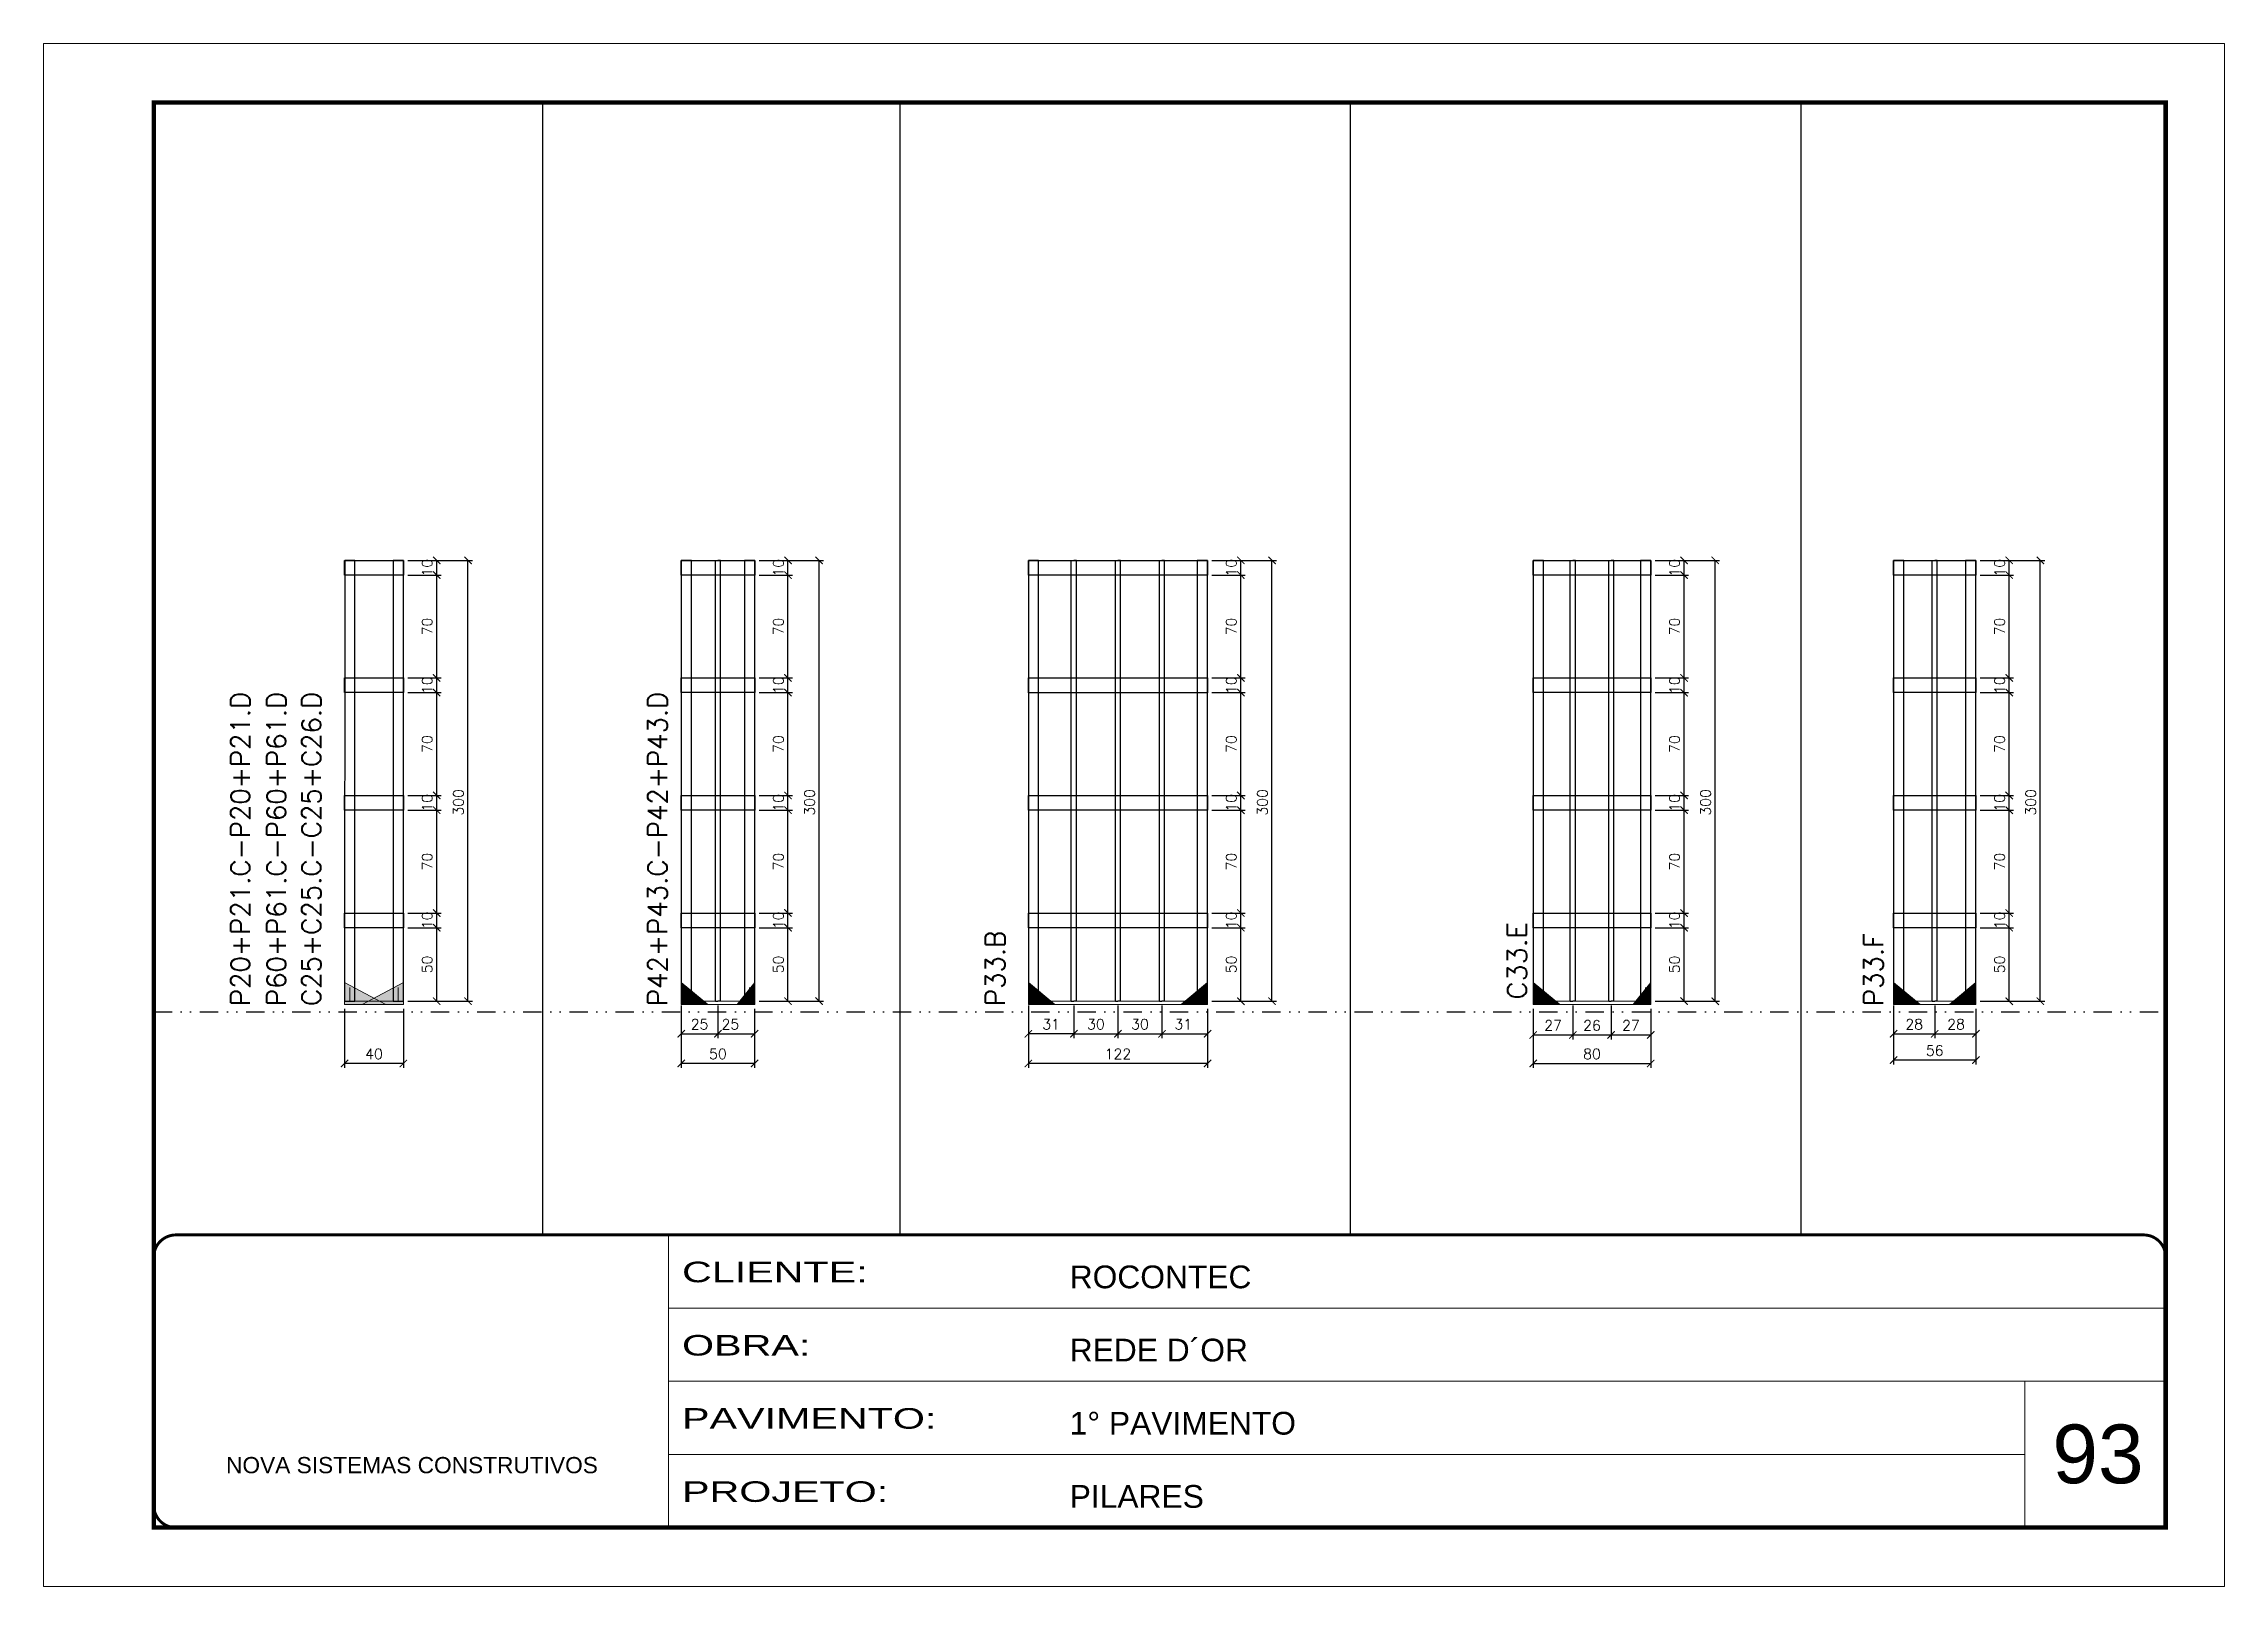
# Model space of a CAD drawing. Extents: x 2949 to 9203, y -16089 to 12527.
# Drawn here: x 2949 to 4434, y -14940 to -13890 of the extents above; entities that cross this region are included whole.
import ezdxf

# ---------------------------------------------------------------- set-up
doc = ezdxf.new("R2010")
doc.units = 0
for name, pattern in [('CONTINUO', [0]), ('DASHED', [0.75, 0.5, -0.25]), ('DIVIDE2', [0.625, 0.25, -0.125, 0, -0.125, 0, -0.125]), ('HIDDEN', [0.375, 0.25, -0.125])]:
    doc.linetypes.add(name, pattern=pattern)
for name, color, linetype, lineweight in [('CARIMBO', 255, 'Continuous', 9), ('Folhas', 255, 'Continuous', 9), ('Madeira', 126, 'Continuous', 18), ('Sarr 2.2x7', 40, 'Continuous', 9), ('SARRAFO DE PRESSAO', 251, 'DASHED', 9), ('Texto Seção', 7, 'Continuous', 15)]:
    doc.layers.add(name, color=color, linetype=linetype, lineweight=lineweight)
for name, color, linetype in [('COTA', 241, 'Continuous'), ('Nível', 160, 'Continuous'), ('SARR_2.2x10', 60, 'Continuous'), ('SARR_3.5x7', 81, 'Continuous'), ('SARR_7x7', 40, 'Continuous'), ('Texto Nível', 251, 'Continuous')]:
    doc.layers.add(name, color=color, linetype=linetype)
doc.styles.add('ARIAL', font='arial.ttf')
doc.styles.add('REGUA-120', font='ROMANS.shx', dxfattribs={"height": 15})
doc.styles.add('ROMANS', font='romans.shx')
doc.styles.add('Tecnologia', font='')
doc.styles.get('Tecnologia').set_extended_font_data('Forgotten Futurist')
doc.dimstyles.new('Cota Paínel', dxfattribs={"dimtxt": 7, "dimasz": 5, "dimexe": 3, "dimexo": 3, "dimgap": 3, "dimtad": 1, "dimdec": 1, "dimzin": 12, "dimdsep": 46, "dimtxsty": 'ROMANS', "dimblk": 'ARCHTICK', "dimcen": 0, "dimclrd": 4, "dimclre": 4, "dimclrt": 1, "dimadec": 1, "dimazin": 3, "dimtfac": 1, "dimtdec": 1, "dimtmove": 0, "dimatfit": 3, "dimldrblk": 'OBLIQUE', "dimfxl": 1, "dimtolj": 1, "dimtzin": 12, "dimarcsym": 0})

msp = doc.modelspace()

# ---------------------------------------------------------------- texts
at = {"layer": 'CARIMBO', "style": 'ARIAL'}
msp.add_text('93', height=40, dxfattribs=at).set_placement((4316.89, -14870.35))
at = {"layer": 'Texto Seção', "style": 'REGUA-120'}
for s, p in [('P20+P21.C-P20+P21.D', (3089.48, -14545.52)), ('P60+P61.C-P60+P61.D', (3114.03, -14545.52)), ('C25+C25.C-C25+C26.D', (3137.91, -14545.52)), ('P42+P43.C-P42+P43.D', (3373.54, -14545.52)), ('P33.B', (3603.47, -14545.52)), ('P33.F', (4201.58, -14545.52))]:
    msp.add_text(s, height=13, rotation=90, dxfattribs=at).set_placement(p)
at = {"layer": 'Texto Seção', "style": 'REGUA-120', "width": 1.05}
msp.add_text('C33.E', height=13, rotation=90, dxfattribs=at).set_placement((3958.92, -14541.11))

# ---------------------------------------------------------------- blocks, each defined once
blk = doc.blocks.new('9999999999')
at = {"color": 30, "linetype": 'CONTINUO'}
for p, q in [((98564.6, 34230.2), (98564.6, 34429.4)), ((98564.6, 34379.6), (99584, 34379.6)), ((98564.6, 34329.8), (99488, 34329.8)), ((99584, 34329.8), (99488, 34329.8)), ((99488, 34329.8), (99488, 34230.2)), ((98564.6, 34280), (99488, 34280))]:
    blk.add_line(p, q, dxfattribs=at)
at = {"color": 30, "linetype": 'CONTINUO', "const_width": 2}
blk.add_lwpolyline([(99584, 34230.2), (99584, 34414.4, 0.414214), (99569, 34429.4), (98229, 34429.4, 0.414214), (98214, 34414.4), (98214, 34245.2, 0.414214), (98229, 34230.2), (99584, 34230.2)], format="xyb", dxfattribs=at)
at = {"layer": 'Folhas'}
blk.add_lwpolyline([(98139, 34190.2), (99624, 34190.2), (99624, 35240.2), (98139, 35240.2)], close=True, dxfattribs=at)
at = {"layer": 'Folhas', "color": 30, "const_width": 3}
blk.add_lwpolyline([(98214, 34230.2), (99584, 34230.2), (99584, 35200.2), (98214, 35200.2)], close=True, dxfattribs=at)
at = {"color": 7, "linetype": 'Continuous', "ltscale": 5, "style": 'ARIAL'}
for s, height, p in [('ROCONTEC', 15.48, (98837.7, 34393.1)), ('REDE D´OR', 15.48, (98837.7, 34343.3)), ('1° PAVIMENTO', 15.483, (98837.7, 34293.5)), ('NOVA SISTEMAS CONSTRUTIVOS', 11.059, (98263.2, 34267.2)), ('PILARES', 15.48, (98837.7, 34243.7))]:
    blk.add_text(s, height=height, dxfattribs=at).set_placement(p)
at = {"layer": 'Folhas', "color": 7, "style": 'Tecnologia', "width": 1.5}
for s, p in [('CLIENTE:', (98573.7, 34397.2)), ('OBRA:', (98573.7, 34347.3)), ('PAVIMENTO:', (98573.7, 34297.5)), ('PROJETO:', (98573.7, 34247.7))]:
    blk.add_text(s, height=14, dxfattribs=at).set_placement(p)
blk = doc.blocks.new('_ArchTick')
at = {"color": 0, "linetype": 'ByBlock', "const_width": 0.15}
blk.add_lwpolyline([(-0.5, -0.5), (0.5, 0.5)], dxfattribs=at)
blk = doc.blocks.new('*D3384')
at = {"layer": 'COTA', "color": 4, "lineweight": -2, "transparency": 16777216}
for p, q in [((3619.6, -14560.4), (3619.6, -14587.6)), ((3741.6, -14560.4), (3741.6, -14587.6)), ((3741.6, -14584.6), (3619.6, -14584.6))]:
    blk.add_line(p, q, dxfattribs=at)
at = {"layer": 'Defpoints', "color": 0, "transparency": 16777216}
for p in [(3619.6, -14557.4), (3741.6, -14557.4), (3619.6, -14584.6)]:
    blk.add_point(p, dxfattribs=at)
at = {"layer": 'COTA', "color": 4, "lineweight": -2, "transparency": 16777216, "xscale": 5, "yscale": 5, "zscale": 5, "rotation": 180}
blk.add_blockref('_ArchTick', (3619.6, -14584.6), dxfattribs=at)
at = {"layer": 'COTA', "color": 4, "lineweight": -2, "transparency": 16777216, "xscale": 5, "yscale": 5, "zscale": 5}
blk.add_blockref('_ArchTick', (3741.6, -14584.6), dxfattribs=at)
at = {"layer": 'COTA', "color": 1, "transparency": 16777216, "insert": (3680.6, -14578.1), "char_height": 7, "attachment_point": 5, "style": 'ROMANS'}
blk.add_mtext('\\A1;122', dxfattribs=at)
blk = doc.blocks.new('_Oblique')
at = {"color": 0, "linetype": 'ByBlock', "lineweight": -2}
blk.add_line((-0.5, -0.5), (0.5, 0.5), dxfattribs=at)
blk = doc.blocks.new('*D3385')
at = {"layer": 'COTA', "color": 4, "lineweight": -2, "transparency": 16777216}
for p, q in [((3619.6, -14545.2), (3619.6, -14567.4)), ((3650.6, -14545.2), (3650.6, -14567.4)), ((3650.6, -14564.4), (3619.6, -14564.4))]:
    blk.add_line(p, q, dxfattribs=at)
at = {"layer": 'Defpoints', "color": 0, "transparency": 16777216}
for p in [(3619.6, -14542.2), (3650.6, -14542.2), (3619.6, -14564.4)]:
    blk.add_point(p, dxfattribs=at)
at = {"layer": 'COTA', "color": 4, "lineweight": -2, "transparency": 16777216, "xscale": 5, "yscale": 5, "zscale": 5, "rotation": 180}
blk.add_blockref('_ArchTick', (3619.6, -14564.4), dxfattribs=at)
at = {"layer": 'COTA', "color": 4, "lineweight": -2, "transparency": 16777216, "xscale": 5, "yscale": 5, "zscale": 5}
blk.add_blockref('_ArchTick', (3650.6, -14564.4), dxfattribs=at)
at = {"layer": 'COTA', "color": 1, "transparency": 16777216, "insert": (3635.1, -14557.9), "char_height": 7, "attachment_point": 5, "style": 'ROMANS'}
blk.add_mtext('\\A1;31', dxfattribs=at)
blk = doc.blocks.new('*D3386')
at = {"layer": 'COTA', "color": 4, "lineweight": -2, "transparency": 16777216}
for p, q in [((3710.6, -14545.2), (3710.6, -14567.4)), ((3741.6, -14547.4), (3741.6, -14567.4)), ((3710.6, -14564.4), (3741.6, -14564.4))]:
    blk.add_line(p, q, dxfattribs=at)
at = {"layer": 'Defpoints', "color": 0, "transparency": 16777216}
for p in [(3710.6, -14542.2), (3741.6, -14544.4), (3741.6, -14564.4)]:
    blk.add_point(p, dxfattribs=at)
at = {"layer": 'COTA', "color": 4, "lineweight": -2, "transparency": 16777216, "xscale": 5, "yscale": 5, "zscale": 5, "rotation": 180}
blk.add_blockref('_ArchTick', (3710.6, -14564.4), dxfattribs=at)
at = {"layer": 'COTA', "color": 4, "lineweight": -2, "transparency": 16777216, "xscale": 5, "yscale": 5, "zscale": 5}
blk.add_blockref('_ArchTick', (3741.6, -14564.4), dxfattribs=at)
at = {"layer": 'COTA', "color": 1, "transparency": 16777216, "insert": (3725.1, -14557.9), "char_height": 7, "attachment_point": 5, "style": 'ROMANS'}
blk.add_mtext('\\A1;31', dxfattribs=at)
blk = doc.blocks.new('*D3387')
at = {"layer": 'COTA', "color": 4, "lineweight": -2, "transparency": 16777216}
for p, q in [((3650.6, -14545.2), (3650.6, -14567.4)), ((3680.6, -14545.2), (3680.6, -14567.4)), ((3650.6, -14564.4), (3680.6, -14564.4))]:
    blk.add_line(p, q, dxfattribs=at)
at = {"layer": 'Defpoints', "color": 0, "transparency": 16777216}
for p in [(3650.6, -14542.2), (3680.6, -14542.2), (3680.6, -14564.4)]:
    blk.add_point(p, dxfattribs=at)
at = {"layer": 'COTA', "color": 4, "lineweight": -2, "transparency": 16777216, "xscale": 5, "yscale": 5, "zscale": 5, "rotation": 180}
blk.add_blockref('_ArchTick', (3650.6, -14564.4), dxfattribs=at)
at = {"layer": 'COTA', "color": 4, "lineweight": -2, "transparency": 16777216, "xscale": 5, "yscale": 5, "zscale": 5}
blk.add_blockref('_ArchTick', (3680.6, -14564.4), dxfattribs=at)
at = {"layer": 'COTA', "color": 1, "transparency": 16777216, "insert": (3665.6, -14557.9), "char_height": 7, "attachment_point": 5, "style": 'ROMANS'}
blk.add_mtext('\\A1;30', dxfattribs=at)
blk = doc.blocks.new('*D3388')
at = {"layer": 'COTA', "color": 4, "lineweight": -2, "transparency": 16777216}
for p, q in [((3744.6, -14492.2), (3767.3, -14492.2)), ((3764.3, -14542.2), (3764.3, -14492.2)), ((3744.6, -14542.2), (3767.3, -14542.2))]:
    blk.add_line(p, q, dxfattribs=at)
at = {"layer": 'Defpoints', "color": 0, "transparency": 16777216}
for p in [(3741.6, -14492.2), (3764.3, -14492.2), (3741.6, -14542.2)]:
    blk.add_point(p, dxfattribs=at)
at = {"layer": 'COTA', "color": 4, "lineweight": -2, "transparency": 16777216, "xscale": 5, "yscale": 5, "zscale": 5}
for p, rotation in [((3764.3, -14492.2), 90), ((3764.3, -14542.2), 270)]:
    blk.add_blockref('_ArchTick', p, dxfattribs=dict(at, rotation=rotation))
at = {"layer": 'COTA', "color": 1, "transparency": 16777216, "insert": (3757.8, -14517.2), "char_height": 7, "attachment_point": 5, "rotation": 90, "style": 'ROMANS'}
blk.add_mtext('\\A1;50', dxfattribs=at)
blk = doc.blocks.new('*D3389')
at = {"layer": 'COTA', "color": 4, "lineweight": -2, "transparency": 16777216}
for p, q in [((3680.6, -14545.2), (3680.6, -14567.4)), ((3710.6, -14545.2), (3710.6, -14567.4)), ((3680.6, -14564.4), (3710.6, -14564.4))]:
    blk.add_line(p, q, dxfattribs=at)
at = {"layer": 'Defpoints', "color": 0, "transparency": 16777216}
for p in [(3680.6, -14542.2), (3710.6, -14542.2), (3710.6, -14564.4)]:
    blk.add_point(p, dxfattribs=at)
at = {"layer": 'COTA', "color": 4, "lineweight": -2, "transparency": 16777216, "xscale": 5, "yscale": 5, "zscale": 5, "rotation": 180}
blk.add_blockref('_ArchTick', (3680.6, -14564.4), dxfattribs=at)
at = {"layer": 'COTA', "color": 4, "lineweight": -2, "transparency": 16777216, "xscale": 5, "yscale": 5, "zscale": 5}
blk.add_blockref('_ArchTick', (3710.6, -14564.4), dxfattribs=at)
at = {"layer": 'COTA', "color": 1, "transparency": 16777216, "insert": (3695.6, -14557.9), "char_height": 7, "attachment_point": 5, "style": 'ROMANS'}
blk.add_mtext('\\A1;30', dxfattribs=at)
blk = doc.blocks.new('*D3390')
at = {"layer": 'COTA', "color": 4, "lineweight": -2, "transparency": 16777216}
for p, q in [((3744.6, -14482.2), (3767.3, -14482.2)), ((3744.6, -14492.2), (3767.3, -14492.2)), ((3764.3, -14492.2), (3764.3, -14482.2))]:
    blk.add_line(p, q, dxfattribs=at)
at = {"layer": 'Defpoints', "color": 0, "transparency": 16777216}
for p in [(3741.6, -14482.2), (3741.6, -14492.2), (3764.3, -14482.2)]:
    blk.add_point(p, dxfattribs=at)
at = {"layer": 'COTA', "color": 4, "lineweight": -2, "transparency": 16777216, "xscale": 5, "yscale": 5, "zscale": 5}
for p, rotation in [((3764.3, -14482.2), 90), ((3764.3, -14492.2), 270)]:
    blk.add_blockref('_ArchTick', p, dxfattribs=dict(at, rotation=rotation))
at = {"layer": 'COTA', "color": 1, "transparency": 16777216, "insert": (3757.8, -14487.2), "char_height": 7, "attachment_point": 5, "rotation": 90, "style": 'ROMANS'}
blk.add_mtext('\\A1;10', dxfattribs=at)
blk = doc.blocks.new('*D3391')
at = {"layer": 'COTA', "color": 4, "lineweight": -2, "transparency": 16777216}
for p, q in [((3744.6, -14412.2), (3767.3, -14412.2)), ((3764.3, -14482.2), (3764.3, -14412.2)), ((3744.6, -14482.2), (3767.3, -14482.2))]:
    blk.add_line(p, q, dxfattribs=at)
at = {"layer": 'Defpoints', "color": 0, "transparency": 16777216}
for p in [(3741.6, -14412.2), (3764.3, -14412.2), (3741.6, -14482.2)]:
    blk.add_point(p, dxfattribs=at)
at = {"layer": 'COTA', "color": 4, "lineweight": -2, "transparency": 16777216, "xscale": 5, "yscale": 5, "zscale": 5}
for p, rotation in [((3764.3, -14412.2), 90), ((3764.3, -14482.2), 270)]:
    blk.add_blockref('_ArchTick', p, dxfattribs=dict(at, rotation=rotation))
at = {"layer": 'COTA', "color": 1, "transparency": 16777216, "insert": (3757.8, -14447.2), "char_height": 7, "attachment_point": 5, "rotation": 90, "style": 'ROMANS'}
blk.add_mtext('\\A1;70', dxfattribs=at)
blk = doc.blocks.new('*D3392')
at = {"layer": 'COTA', "color": 4, "lineweight": -2, "transparency": 16777216}
for p, q in [((3744.6, -14402.2), (3767.3, -14402.2)), ((3764.3, -14412.2), (3764.3, -14402.2)), ((3744.6, -14412.2), (3767.3, -14412.2))]:
    blk.add_line(p, q, dxfattribs=at)
at = {"layer": 'Defpoints', "color": 0, "transparency": 16777216}
for p in [(3741.6, -14402.2), (3764.3, -14402.2), (3741.6, -14412.2)]:
    blk.add_point(p, dxfattribs=at)
at = {"layer": 'COTA', "color": 4, "lineweight": -2, "transparency": 16777216, "xscale": 5, "yscale": 5, "zscale": 5}
for p, rotation in [((3764.3, -14402.2), 90), ((3764.3, -14412.2), 270)]:
    blk.add_blockref('_ArchTick', p, dxfattribs=dict(at, rotation=rotation))
at = {"layer": 'COTA', "color": 1, "transparency": 16777216, "insert": (3757.8, -14407.2), "char_height": 7, "attachment_point": 5, "rotation": 90, "style": 'ROMANS'}
blk.add_mtext('\\A1;10', dxfattribs=at)
blk = doc.blocks.new('*D3393')
at = {"layer": 'COTA', "color": 4, "lineweight": -2, "transparency": 16777216}
for p, q in [((3744.6, -14332.2), (3767.3, -14332.2)), ((3764.3, -14402.2), (3764.3, -14332.2)), ((3744.6, -14402.2), (3767.3, -14402.2))]:
    blk.add_line(p, q, dxfattribs=at)
at = {"layer": 'Defpoints', "color": 0, "transparency": 16777216}
for p in [(3741.6, -14332.2), (3764.3, -14332.2), (3741.6, -14402.2)]:
    blk.add_point(p, dxfattribs=at)
at = {"layer": 'COTA', "color": 4, "lineweight": -2, "transparency": 16777216, "xscale": 5, "yscale": 5, "zscale": 5}
for p, rotation in [((3764.3, -14332.2), 90), ((3764.3, -14402.2), 270)]:
    blk.add_blockref('_ArchTick', p, dxfattribs=dict(at, rotation=rotation))
at = {"layer": 'COTA', "color": 1, "transparency": 16777216, "insert": (3757.8, -14367.2), "char_height": 7, "attachment_point": 5, "rotation": 90, "style": 'ROMANS'}
blk.add_mtext('\\A1;70', dxfattribs=at)
blk = doc.blocks.new('*D3394')
at = {"layer": 'COTA', "color": 4, "lineweight": -2, "transparency": 16777216}
for p, q in [((3744.6, -14322.2), (3767.3, -14322.2)), ((3764.3, -14332.2), (3764.3, -14322.2)), ((3744.6, -14332.2), (3767.3, -14332.2))]:
    blk.add_line(p, q, dxfattribs=at)
at = {"layer": 'Defpoints', "color": 0, "transparency": 16777216}
for p in [(3741.6, -14322.2), (3764.3, -14322.2), (3741.6, -14332.2)]:
    blk.add_point(p, dxfattribs=at)
at = {"layer": 'COTA', "color": 4, "lineweight": -2, "transparency": 16777216, "xscale": 5, "yscale": 5, "zscale": 5}
for p, rotation in [((3764.3, -14322.2), 90), ((3764.3, -14332.2), 270)]:
    blk.add_blockref('_ArchTick', p, dxfattribs=dict(at, rotation=rotation))
at = {"layer": 'COTA', "color": 1, "transparency": 16777216, "insert": (3757.8, -14327.2), "char_height": 7, "attachment_point": 5, "rotation": 90, "style": 'ROMANS'}
blk.add_mtext('\\A1;10', dxfattribs=at)
blk = doc.blocks.new('*D3395')
at = {"layer": 'COTA', "color": 4, "lineweight": -2, "transparency": 16777216}
for p, q in [((3744.6, -14252.2), (3767.3, -14252.2)), ((3764.3, -14322.2), (3764.3, -14252.2)), ((3744.6, -14322.2), (3767.3, -14322.2))]:
    blk.add_line(p, q, dxfattribs=at)
at = {"layer": 'Defpoints', "color": 0, "transparency": 16777216}
for p in [(3741.6, -14252.2), (3764.3, -14252.2), (3741.6, -14322.2)]:
    blk.add_point(p, dxfattribs=at)
at = {"layer": 'COTA', "color": 4, "lineweight": -2, "transparency": 16777216, "xscale": 5, "yscale": 5, "zscale": 5}
for p, rotation in [((3764.3, -14252.2), 90), ((3764.3, -14322.2), 270)]:
    blk.add_blockref('_ArchTick', p, dxfattribs=dict(at, rotation=rotation))
at = {"layer": 'COTA', "color": 1, "transparency": 16777216, "insert": (3757.8, -14287.2), "char_height": 7, "attachment_point": 5, "rotation": 90, "style": 'ROMANS'}
blk.add_mtext('\\A1;70', dxfattribs=at)
blk = doc.blocks.new('*D3396')
at = {"layer": 'COTA', "color": 4, "lineweight": -2, "transparency": 16777216}
for p, q in [((3744.6, -14242.2), (3788.5, -14242.2)), ((3785.5, -14542.2), (3785.5, -14242.2)), ((3744.6, -14542.2), (3788.5, -14542.2))]:
    blk.add_line(p, q, dxfattribs=at)
at = {"layer": 'Defpoints', "color": 0, "transparency": 16777216}
for p in [(3741.6, -14242.2), (3785.5, -14242.2), (3741.6, -14542.2)]:
    blk.add_point(p, dxfattribs=at)
at = {"layer": 'COTA', "color": 4, "lineweight": -2, "transparency": 16777216, "xscale": 5, "yscale": 5, "zscale": 5}
for p, rotation in [((3785.5, -14242.2), 90), ((3785.5, -14542.2), 270)]:
    blk.add_blockref('_ArchTick', p, dxfattribs=dict(at, rotation=rotation))
at = {"layer": 'COTA', "color": 1, "transparency": 16777216, "insert": (3779, -14406.9), "char_height": 7, "attachment_point": 5, "rotation": 90, "style": 'ROMANS'}
blk.add_mtext('\\A1;300', dxfattribs=at)
blk = doc.blocks.new('*D3397')
at = {"layer": 'COTA', "color": 4, "lineweight": -2, "transparency": 16777216}
for p, q in [((3744.6, -14242.2), (3767.3, -14242.2)), ((3744.6, -14252.2), (3767.3, -14252.2)), ((3764.3, -14252.2), (3764.3, -14242.2))]:
    blk.add_line(p, q, dxfattribs=at)
at = {"layer": 'Defpoints', "color": 0, "transparency": 16777216}
for p in [(3741.6, -14242.2), (3741.6, -14252.2), (3764.3, -14242.2)]:
    blk.add_point(p, dxfattribs=at)
at = {"layer": 'COTA', "color": 4, "lineweight": -2, "transparency": 16777216, "xscale": 5, "yscale": 5, "zscale": 5}
for p, rotation in [((3764.3, -14242.2), 90), ((3764.3, -14252.2), 270)]:
    blk.add_blockref('_ArchTick', p, dxfattribs=dict(at, rotation=rotation))
at = {"layer": 'COTA', "color": 1, "transparency": 16777216, "insert": (3757.8, -14247.2), "char_height": 7, "attachment_point": 5, "rotation": 90, "style": 'ROMANS'}
blk.add_mtext('\\A1;10', dxfattribs=at)
blk = doc.blocks.new('*D3398')
at = {"layer": 'COTA', "color": 4, "lineweight": -2, "transparency": 16777216}
for p, q in [((3963.4, -14547.4), (3963.4, -14568.2)), ((3990.4, -14545.2), (3990.4, -14568.2)), ((3963.4, -14565.2), (3990.4, -14565.2))]:
    blk.add_line(p, q, dxfattribs=at)
at = {"layer": 'Defpoints', "color": 0, "transparency": 16777216}
for p in [(3963.4, -14544.4), (3990.4, -14542.2), (3990.4, -14565.2)]:
    blk.add_point(p, dxfattribs=at)
at = {"layer": 'COTA', "color": 4, "lineweight": -2, "transparency": 16777216, "xscale": 5, "yscale": 5, "zscale": 5, "rotation": 180}
blk.add_blockref('_ArchTick', (3963.4, -14565.2), dxfattribs=at)
at = {"layer": 'COTA', "color": 4, "lineweight": -2, "transparency": 16777216, "xscale": 5, "yscale": 5, "zscale": 5}
blk.add_blockref('_ArchTick', (3990.4, -14565.2), dxfattribs=at)
at = {"layer": 'COTA', "color": 1, "transparency": 16777216, "insert": (3976.9, -14558.7), "char_height": 7, "attachment_point": 5, "style": 'ROMANS'}
blk.add_mtext('\\A1;27', dxfattribs=at)
blk = doc.blocks.new('*D3399')
at = {"layer": 'COTA', "color": 4, "lineweight": -2, "transparency": 16777216}
for p, q in [((3990.4, -14545.2), (3990.4, -14568.2)), ((4016.4, -14545.2), (4016.4, -14568.2)), ((3990.4, -14565.2), (4016.4, -14565.2))]:
    blk.add_line(p, q, dxfattribs=at)
at = {"layer": 'Defpoints', "color": 0, "transparency": 16777216}
for p in [(3990.4, -14542.2), (4016.4, -14542.2), (4016.4, -14565.2)]:
    blk.add_point(p, dxfattribs=at)
at = {"layer": 'COTA', "color": 4, "lineweight": -2, "transparency": 16777216, "xscale": 5, "yscale": 5, "zscale": 5, "rotation": 180}
blk.add_blockref('_ArchTick', (3990.4, -14565.2), dxfattribs=at)
at = {"layer": 'COTA', "color": 4, "lineweight": -2, "transparency": 16777216, "xscale": 5, "yscale": 5, "zscale": 5}
blk.add_blockref('_ArchTick', (4016.4, -14565.2), dxfattribs=at)
at = {"layer": 'COTA', "color": 1, "transparency": 16777216, "insert": (4003.4, -14558.7), "char_height": 7, "attachment_point": 5, "style": 'ROMANS'}
blk.add_mtext('\\A1;26', dxfattribs=at)
blk = doc.blocks.new('*D3400')
at = {"layer": 'COTA', "color": 4, "lineweight": -2, "transparency": 16777216}
for p, q in [((4016.4, -14545.2), (4016.4, -14568.2)), ((4043.4, -14547.4), (4043.4, -14568.2)), ((4016.4, -14565.2), (4043.4, -14565.2))]:
    blk.add_line(p, q, dxfattribs=at)
at = {"layer": 'Defpoints', "color": 0, "transparency": 16777216}
for p in [(4016.4, -14542.2), (4043.4, -14544.4), (4043.4, -14565.2)]:
    blk.add_point(p, dxfattribs=at)
at = {"layer": 'COTA', "color": 4, "lineweight": -2, "transparency": 16777216, "xscale": 5, "yscale": 5, "zscale": 5, "rotation": 180}
blk.add_blockref('_ArchTick', (4016.4, -14565.2), dxfattribs=at)
at = {"layer": 'COTA', "color": 4, "lineweight": -2, "transparency": 16777216, "xscale": 5, "yscale": 5, "zscale": 5}
blk.add_blockref('_ArchTick', (4043.4, -14565.2), dxfattribs=at)
at = {"layer": 'COTA', "color": 1, "transparency": 16777216, "insert": (4029.9, -14558.7), "char_height": 7, "attachment_point": 5, "style": 'ROMANS'}
blk.add_mtext('\\A1;27', dxfattribs=at)
blk = doc.blocks.new('*D3401')
at = {"layer": 'COTA', "color": 4, "lineweight": -2, "transparency": 16777216}
for p, q in [((3963.4, -14547.4), (3963.4, -14587.6)), ((4043.4, -14547.4), (4043.4, -14587.6)), ((3963.4, -14584.6), (4043.4, -14584.6))]:
    blk.add_line(p, q, dxfattribs=at)
at = {"layer": 'Defpoints', "color": 0, "transparency": 16777216}
for p in [(3963.4, -14544.4), (4043.4, -14544.4), (4043.4, -14584.6)]:
    blk.add_point(p, dxfattribs=at)
at = {"layer": 'COTA', "color": 4, "lineweight": -2, "transparency": 16777216, "xscale": 5, "yscale": 5, "zscale": 5, "rotation": 180}
blk.add_blockref('_ArchTick', (3963.4, -14584.6), dxfattribs=at)
at = {"layer": 'COTA', "color": 4, "lineweight": -2, "transparency": 16777216, "xscale": 5, "yscale": 5, "zscale": 5}
blk.add_blockref('_ArchTick', (4043.4, -14584.6), dxfattribs=at)
at = {"layer": 'COTA', "color": 1, "transparency": 16777216, "insert": (4003.4, -14578.1), "char_height": 7, "attachment_point": 5, "style": 'ROMANS'}
blk.add_mtext('\\A1;80', dxfattribs=at)
blk = doc.blocks.new('*D3402')
at = {"layer": 'COTA', "color": 4, "lineweight": -2, "transparency": 16777216}
for p, q in [((4046.4, -14492.2), (4069.1, -14492.2)), ((4066.1, -14542.2), (4066.1, -14492.2)), ((4046.4, -14542.2), (4069.1, -14542.2))]:
    blk.add_line(p, q, dxfattribs=at)
at = {"layer": 'Defpoints', "color": 0, "transparency": 16777216}
for p in [(4043.4, -14492.2), (4066.1, -14492.2), (4043.4, -14542.2)]:
    blk.add_point(p, dxfattribs=at)
at = {"layer": 'COTA', "color": 4, "lineweight": -2, "transparency": 16777216, "xscale": 5, "yscale": 5, "zscale": 5}
for p, rotation in [((4066.1, -14492.2), 90), ((4066.1, -14542.2), 270)]:
    blk.add_blockref('_ArchTick', p, dxfattribs=dict(at, rotation=rotation))
at = {"layer": 'COTA', "color": 1, "transparency": 16777216, "insert": (4059.6, -14517.2), "char_height": 7, "attachment_point": 5, "rotation": 90, "style": 'ROMANS'}
blk.add_mtext('\\A1;50', dxfattribs=at)
blk = doc.blocks.new('*D3403')
at = {"layer": 'COTA', "color": 4, "lineweight": -2, "transparency": 16777216}
for p, q in [((4046.4, -14482.2), (4069.1, -14482.2)), ((4046.4, -14492.2), (4069.1, -14492.2)), ((4066.1, -14492.2), (4066.1, -14482.2))]:
    blk.add_line(p, q, dxfattribs=at)
at = {"layer": 'Defpoints', "color": 0, "transparency": 16777216}
for p in [(4043.4, -14482.2), (4043.4, -14492.2), (4066.1, -14482.2)]:
    blk.add_point(p, dxfattribs=at)
at = {"layer": 'COTA', "color": 4, "lineweight": -2, "transparency": 16777216, "xscale": 5, "yscale": 5, "zscale": 5}
for p, rotation in [((4066.1, -14482.2), 90), ((4066.1, -14492.2), 270)]:
    blk.add_blockref('_ArchTick', p, dxfattribs=dict(at, rotation=rotation))
at = {"layer": 'COTA', "color": 1, "transparency": 16777216, "insert": (4059.6, -14487.2), "char_height": 7, "attachment_point": 5, "rotation": 90, "style": 'ROMANS'}
blk.add_mtext('\\A1;10', dxfattribs=at)
blk = doc.blocks.new('*D3404')
at = {"layer": 'COTA', "color": 4, "lineweight": -2, "transparency": 16777216}
for p, q in [((4046.4, -14412.2), (4069.1, -14412.2)), ((4066.1, -14482.2), (4066.1, -14412.2)), ((4046.4, -14482.2), (4069.1, -14482.2))]:
    blk.add_line(p, q, dxfattribs=at)
at = {"layer": 'Defpoints', "color": 0, "transparency": 16777216}
for p in [(4043.4, -14412.2), (4066.1, -14412.2), (4043.4, -14482.2)]:
    blk.add_point(p, dxfattribs=at)
at = {"layer": 'COTA', "color": 4, "lineweight": -2, "transparency": 16777216, "xscale": 5, "yscale": 5, "zscale": 5}
for p, rotation in [((4066.1, -14412.2), 90), ((4066.1, -14482.2), 270)]:
    blk.add_blockref('_ArchTick', p, dxfattribs=dict(at, rotation=rotation))
at = {"layer": 'COTA', "color": 1, "transparency": 16777216, "insert": (4059.6, -14447.2), "char_height": 7, "attachment_point": 5, "rotation": 90, "style": 'ROMANS'}
blk.add_mtext('\\A1;70', dxfattribs=at)
blk = doc.blocks.new('*D3405')
at = {"layer": 'COTA', "color": 4, "lineweight": -2, "transparency": 16777216}
for p, q in [((4046.4, -14402.2), (4069.1, -14402.2)), ((4066.1, -14412.2), (4066.1, -14402.2)), ((4046.4, -14412.2), (4069.1, -14412.2))]:
    blk.add_line(p, q, dxfattribs=at)
at = {"layer": 'Defpoints', "color": 0, "transparency": 16777216}
for p in [(4043.4, -14402.2), (4066.1, -14402.2), (4043.4, -14412.2)]:
    blk.add_point(p, dxfattribs=at)
at = {"layer": 'COTA', "color": 4, "lineweight": -2, "transparency": 16777216, "xscale": 5, "yscale": 5, "zscale": 5}
for p, rotation in [((4066.1, -14402.2), 90), ((4066.1, -14412.2), 270)]:
    blk.add_blockref('_ArchTick', p, dxfattribs=dict(at, rotation=rotation))
at = {"layer": 'COTA', "color": 1, "transparency": 16777216, "insert": (4059.6, -14407.2), "char_height": 7, "attachment_point": 5, "rotation": 90, "style": 'ROMANS'}
blk.add_mtext('\\A1;10', dxfattribs=at)
blk = doc.blocks.new('*D3406')
at = {"layer": 'COTA', "color": 4, "lineweight": -2, "transparency": 16777216}
for p, q in [((4046.4, -14332.2), (4069.1, -14332.2)), ((4066.1, -14402.2), (4066.1, -14332.2)), ((4046.4, -14402.2), (4069.1, -14402.2))]:
    blk.add_line(p, q, dxfattribs=at)
at = {"layer": 'Defpoints', "color": 0, "transparency": 16777216}
for p in [(4043.4, -14332.2), (4066.1, -14332.2), (4043.4, -14402.2)]:
    blk.add_point(p, dxfattribs=at)
at = {"layer": 'COTA', "color": 4, "lineweight": -2, "transparency": 16777216, "xscale": 5, "yscale": 5, "zscale": 5}
for p, rotation in [((4066.1, -14332.2), 90), ((4066.1, -14402.2), 270)]:
    blk.add_blockref('_ArchTick', p, dxfattribs=dict(at, rotation=rotation))
at = {"layer": 'COTA', "color": 1, "transparency": 16777216, "insert": (4059.6, -14367.2), "char_height": 7, "attachment_point": 5, "rotation": 90, "style": 'ROMANS'}
blk.add_mtext('\\A1;70', dxfattribs=at)
blk = doc.blocks.new('*D3407')
at = {"layer": 'COTA', "color": 4, "lineweight": -2, "transparency": 16777216}
for p, q in [((4046.4, -14322.2), (4069.1, -14322.2)), ((4066.1, -14332.2), (4066.1, -14322.2)), ((4046.4, -14332.2), (4069.1, -14332.2))]:
    blk.add_line(p, q, dxfattribs=at)
at = {"layer": 'Defpoints', "color": 0, "transparency": 16777216}
for p in [(4043.4, -14322.2), (4066.1, -14322.2), (4043.4, -14332.2)]:
    blk.add_point(p, dxfattribs=at)
at = {"layer": 'COTA', "color": 4, "lineweight": -2, "transparency": 16777216, "xscale": 5, "yscale": 5, "zscale": 5}
for p, rotation in [((4066.1, -14322.2), 90), ((4066.1, -14332.2), 270)]:
    blk.add_blockref('_ArchTick', p, dxfattribs=dict(at, rotation=rotation))
at = {"layer": 'COTA', "color": 1, "transparency": 16777216, "insert": (4059.6, -14327.2), "char_height": 7, "attachment_point": 5, "rotation": 90, "style": 'ROMANS'}
blk.add_mtext('\\A1;10', dxfattribs=at)
blk = doc.blocks.new('*D3408')
at = {"layer": 'COTA', "color": 4, "lineweight": -2, "transparency": 16777216}
for p, q in [((4046.4, -14252.2), (4069.1, -14252.2)), ((4066.1, -14322.2), (4066.1, -14252.2)), ((4046.4, -14322.2), (4069.1, -14322.2))]:
    blk.add_line(p, q, dxfattribs=at)
at = {"layer": 'Defpoints', "color": 0, "transparency": 16777216}
for p in [(4043.4, -14252.2), (4066.1, -14252.2), (4043.4, -14322.2)]:
    blk.add_point(p, dxfattribs=at)
at = {"layer": 'COTA', "color": 4, "lineweight": -2, "transparency": 16777216, "xscale": 5, "yscale": 5, "zscale": 5}
for p, rotation in [((4066.1, -14252.2), 90), ((4066.1, -14322.2), 270)]:
    blk.add_blockref('_ArchTick', p, dxfattribs=dict(at, rotation=rotation))
at = {"layer": 'COTA', "color": 1, "transparency": 16777216, "insert": (4059.6, -14287.2), "char_height": 7, "attachment_point": 5, "rotation": 90, "style": 'ROMANS'}
blk.add_mtext('\\A1;70', dxfattribs=at)
blk = doc.blocks.new('*D3409')
at = {"layer": 'COTA', "color": 4, "lineweight": -2, "transparency": 16777216}
for p, q in [((4046.4, -14242.2), (4090.3, -14242.2)), ((4087.3, -14542.2), (4087.3, -14242.2)), ((4046.4, -14542.2), (4090.3, -14542.2))]:
    blk.add_line(p, q, dxfattribs=at)
at = {"layer": 'Defpoints', "color": 0, "transparency": 16777216}
for p in [(4043.4, -14242.2), (4087.3, -14242.2), (4043.4, -14542.2)]:
    blk.add_point(p, dxfattribs=at)
at = {"layer": 'COTA', "color": 4, "lineweight": -2, "transparency": 16777216, "xscale": 5, "yscale": 5, "zscale": 5}
for p, rotation in [((4087.3, -14242.2), 90), ((4087.3, -14542.2), 270)]:
    blk.add_blockref('_ArchTick', p, dxfattribs=dict(at, rotation=rotation))
at = {"layer": 'COTA', "color": 1, "transparency": 16777216, "insert": (4080.8, -14406.9), "char_height": 7, "attachment_point": 5, "rotation": 90, "style": 'ROMANS'}
blk.add_mtext('\\A1;300', dxfattribs=at)
blk = doc.blocks.new('*D3410')
at = {"layer": 'COTA', "color": 4, "lineweight": -2, "transparency": 16777216}
for p, q in [((4046.4, -14242.2), (4069.1, -14242.2)), ((4046.4, -14252.2), (4069.1, -14252.2)), ((4066.1, -14252.2), (4066.1, -14242.2))]:
    blk.add_line(p, q, dxfattribs=at)
at = {"layer": 'Defpoints', "color": 0, "transparency": 16777216}
for p in [(4043.4, -14242.2), (4043.4, -14252.2), (4066.1, -14242.2)]:
    blk.add_point(p, dxfattribs=at)
at = {"layer": 'COTA', "color": 4, "lineweight": -2, "transparency": 16777216, "xscale": 5, "yscale": 5, "zscale": 5}
for p, rotation in [((4066.1, -14242.2), 90), ((4066.1, -14252.2), 270)]:
    blk.add_blockref('_ArchTick', p, dxfattribs=dict(at, rotation=rotation))
at = {"layer": 'COTA', "color": 1, "transparency": 16777216, "insert": (4059.6, -14247.2), "char_height": 7, "attachment_point": 5, "rotation": 90, "style": 'ROMANS'}
blk.add_mtext('\\A1;10', dxfattribs=at)
blk = doc.blocks.new('*D3411')
at = {"layer": 'COTA', "color": 4, "lineweight": -2, "transparency": 16777216}
for p, q in [((4208.8, -14560.4), (4208.8, -14585.3)), ((4264.8, -14560.4), (4264.8, -14585.3)), ((4264.8, -14582.3), (4208.8, -14582.3))]:
    blk.add_line(p, q, dxfattribs=at)
at = {"layer": 'Defpoints', "color": 0, "transparency": 16777216}
for p in [(4208.8, -14557.4), (4264.8, -14557.4), (4208.8, -14582.3)]:
    blk.add_point(p, dxfattribs=at)
at = {"layer": 'COTA', "color": 4, "lineweight": -2, "transparency": 16777216, "xscale": 5, "yscale": 5, "zscale": 5, "rotation": 180}
blk.add_blockref('_ArchTick', (4208.8, -14582.3), dxfattribs=at)
at = {"layer": 'COTA', "color": 4, "lineweight": -2, "transparency": 16777216, "xscale": 5, "yscale": 5, "zscale": 5}
blk.add_blockref('_ArchTick', (4264.8, -14582.3), dxfattribs=at)
at = {"layer": 'COTA', "color": 1, "transparency": 16777216, "insert": (4236.8, -14575.8), "char_height": 7, "attachment_point": 5, "style": 'ROMANS'}
blk.add_mtext('\\A1;56', dxfattribs=at)
blk = doc.blocks.new('*D3412')
at = {"layer": 'COTA', "color": 4, "lineweight": -2, "transparency": 16777216}
for p, q in [((4236.8, -14545.2), (4236.8, -14567.4)), ((4264.8, -14547.4), (4264.8, -14567.4)), ((4236.8, -14564.4), (4264.8, -14564.4))]:
    blk.add_line(p, q, dxfattribs=at)
at = {"layer": 'Defpoints', "color": 0, "transparency": 16777216}
for p in [(4236.8, -14542.2), (4264.8, -14544.4), (4264.8, -14564.4)]:
    blk.add_point(p, dxfattribs=at)
at = {"layer": 'COTA', "color": 4, "lineweight": -2, "transparency": 16777216, "xscale": 5, "yscale": 5, "zscale": 5, "rotation": 180}
blk.add_blockref('_ArchTick', (4236.8, -14564.4), dxfattribs=at)
at = {"layer": 'COTA', "color": 4, "lineweight": -2, "transparency": 16777216, "xscale": 5, "yscale": 5, "zscale": 5}
blk.add_blockref('_ArchTick', (4264.8, -14564.4), dxfattribs=at)
at = {"layer": 'COTA', "color": 1, "transparency": 16777216, "insert": (4251.3, -14557.9), "char_height": 7, "attachment_point": 5, "style": 'ROMANS'}
blk.add_mtext('\\A1;28', dxfattribs=at)
blk = doc.blocks.new('*D3413')
at = {"layer": 'COTA', "color": 4, "lineweight": -2, "transparency": 16777216}
for p, q in [((4208.8, -14545.2), (4208.8, -14567.4)), ((4236.8, -14545.2), (4236.8, -14567.4)), ((4208.8, -14564.4), (4236.8, -14564.4))]:
    blk.add_line(p, q, dxfattribs=at)
at = {"layer": 'Defpoints', "color": 0, "transparency": 16777216}
for p in [(4208.8, -14542.2), (4236.8, -14542.2), (4236.8, -14564.4)]:
    blk.add_point(p, dxfattribs=at)
at = {"layer": 'COTA', "color": 4, "lineweight": -2, "transparency": 16777216, "xscale": 5, "yscale": 5, "zscale": 5, "rotation": 180}
blk.add_blockref('_ArchTick', (4208.8, -14564.4), dxfattribs=at)
at = {"layer": 'COTA', "color": 4, "lineweight": -2, "transparency": 16777216, "xscale": 5, "yscale": 5, "zscale": 5}
blk.add_blockref('_ArchTick', (4236.8, -14564.4), dxfattribs=at)
at = {"layer": 'COTA', "color": 1, "transparency": 16777216, "insert": (4222.8, -14557.9), "char_height": 7, "attachment_point": 5, "style": 'ROMANS'}
blk.add_mtext('\\A1;28', dxfattribs=at)
blk = doc.blocks.new('*D3414')
at = {"layer": 'COTA', "color": 4, "lineweight": -2, "transparency": 16777216}
for p, q in [((4267.8, -14492.2), (4290.5, -14492.2)), ((4287.5, -14542.2), (4287.5, -14492.2)), ((4267.8, -14542.2), (4290.5, -14542.2))]:
    blk.add_line(p, q, dxfattribs=at)
at = {"layer": 'Defpoints', "color": 0, "transparency": 16777216}
for p in [(4264.8, -14492.2), (4287.5, -14492.2), (4264.8, -14542.2)]:
    blk.add_point(p, dxfattribs=at)
at = {"layer": 'COTA', "color": 4, "lineweight": -2, "transparency": 16777216, "xscale": 5, "yscale": 5, "zscale": 5}
for p, rotation in [((4287.5, -14492.2), 90), ((4287.5, -14542.2), 270)]:
    blk.add_blockref('_ArchTick', p, dxfattribs=dict(at, rotation=rotation))
at = {"layer": 'COTA', "color": 1, "transparency": 16777216, "insert": (4281, -14517.2), "char_height": 7, "attachment_point": 5, "rotation": 90, "style": 'ROMANS'}
blk.add_mtext('\\A1;50', dxfattribs=at)
blk = doc.blocks.new('*D3415')
at = {"layer": 'COTA', "color": 4, "lineweight": -2, "transparency": 16777216}
for p, q in [((4267.8, -14482.2), (4290.5, -14482.2)), ((4267.8, -14492.2), (4290.5, -14492.2)), ((4287.5, -14492.2), (4287.5, -14482.2))]:
    blk.add_line(p, q, dxfattribs=at)
at = {"layer": 'Defpoints', "color": 0, "transparency": 16777216}
for p in [(4264.8, -14482.2), (4264.8, -14492.2), (4287.5, -14482.2)]:
    blk.add_point(p, dxfattribs=at)
at = {"layer": 'COTA', "color": 4, "lineweight": -2, "transparency": 16777216, "xscale": 5, "yscale": 5, "zscale": 5}
for p, rotation in [((4287.5, -14482.2), 90), ((4287.5, -14492.2), 270)]:
    blk.add_blockref('_ArchTick', p, dxfattribs=dict(at, rotation=rotation))
at = {"layer": 'COTA', "color": 1, "transparency": 16777216, "insert": (4281, -14487.2), "char_height": 7, "attachment_point": 5, "rotation": 90, "style": 'ROMANS'}
blk.add_mtext('\\A1;10', dxfattribs=at)
blk = doc.blocks.new('*D3416')
at = {"layer": 'COTA', "color": 4, "lineweight": -2, "transparency": 16777216}
for p, q in [((4267.8, -14412.2), (4290.5, -14412.2)), ((4287.5, -14482.2), (4287.5, -14412.2)), ((4267.8, -14482.2), (4290.5, -14482.2))]:
    blk.add_line(p, q, dxfattribs=at)
at = {"layer": 'Defpoints', "color": 0, "transparency": 16777216}
for p in [(4264.8, -14412.2), (4287.5, -14412.2), (4264.8, -14482.2)]:
    blk.add_point(p, dxfattribs=at)
at = {"layer": 'COTA', "color": 4, "lineweight": -2, "transparency": 16777216, "xscale": 5, "yscale": 5, "zscale": 5}
for p, rotation in [((4287.5, -14412.2), 90), ((4287.5, -14482.2), 270)]:
    blk.add_blockref('_ArchTick', p, dxfattribs=dict(at, rotation=rotation))
at = {"layer": 'COTA', "color": 1, "transparency": 16777216, "insert": (4281, -14447.2), "char_height": 7, "attachment_point": 5, "rotation": 90, "style": 'ROMANS'}
blk.add_mtext('\\A1;70', dxfattribs=at)
blk = doc.blocks.new('*D3417')
at = {"layer": 'COTA', "color": 4, "lineweight": -2, "transparency": 16777216}
for p, q in [((4267.8, -14402.2), (4290.5, -14402.2)), ((4287.5, -14412.2), (4287.5, -14402.2)), ((4267.8, -14412.2), (4290.5, -14412.2))]:
    blk.add_line(p, q, dxfattribs=at)
at = {"layer": 'Defpoints', "color": 0, "transparency": 16777216}
for p in [(4264.8, -14402.2), (4287.5, -14402.2), (4264.8, -14412.2)]:
    blk.add_point(p, dxfattribs=at)
at = {"layer": 'COTA', "color": 4, "lineweight": -2, "transparency": 16777216, "xscale": 5, "yscale": 5, "zscale": 5}
for p, rotation in [((4287.5, -14402.2), 90), ((4287.5, -14412.2), 270)]:
    blk.add_blockref('_ArchTick', p, dxfattribs=dict(at, rotation=rotation))
at = {"layer": 'COTA', "color": 1, "transparency": 16777216, "insert": (4281, -14407.2), "char_height": 7, "attachment_point": 5, "rotation": 90, "style": 'ROMANS'}
blk.add_mtext('\\A1;10', dxfattribs=at)
blk = doc.blocks.new('*D3418')
at = {"layer": 'COTA', "color": 4, "lineweight": -2, "transparency": 16777216}
for p, q in [((4267.8, -14332.2), (4290.5, -14332.2)), ((4287.5, -14402.2), (4287.5, -14332.2)), ((4267.8, -14402.2), (4290.5, -14402.2))]:
    blk.add_line(p, q, dxfattribs=at)
at = {"layer": 'Defpoints', "color": 0, "transparency": 16777216}
for p in [(4264.8, -14332.2), (4287.5, -14332.2), (4264.8, -14402.2)]:
    blk.add_point(p, dxfattribs=at)
at = {"layer": 'COTA', "color": 4, "lineweight": -2, "transparency": 16777216, "xscale": 5, "yscale": 5, "zscale": 5}
for p, rotation in [((4287.5, -14332.2), 90), ((4287.5, -14402.2), 270)]:
    blk.add_blockref('_ArchTick', p, dxfattribs=dict(at, rotation=rotation))
at = {"layer": 'COTA', "color": 1, "transparency": 16777216, "insert": (4281, -14367.2), "char_height": 7, "attachment_point": 5, "rotation": 90, "style": 'ROMANS'}
blk.add_mtext('\\A1;70', dxfattribs=at)
blk = doc.blocks.new('*D3419')
at = {"layer": 'COTA', "color": 4, "lineweight": -2, "transparency": 16777216}
for p, q in [((4267.8, -14322.2), (4290.5, -14322.2)), ((4287.5, -14332.2), (4287.5, -14322.2)), ((4267.8, -14332.2), (4290.5, -14332.2))]:
    blk.add_line(p, q, dxfattribs=at)
at = {"layer": 'Defpoints', "color": 0, "transparency": 16777216}
for p in [(4264.8, -14322.2), (4287.5, -14322.2), (4264.8, -14332.2)]:
    blk.add_point(p, dxfattribs=at)
at = {"layer": 'COTA', "color": 4, "lineweight": -2, "transparency": 16777216, "xscale": 5, "yscale": 5, "zscale": 5}
for p, rotation in [((4287.5, -14322.2), 90), ((4287.5, -14332.2), 270)]:
    blk.add_blockref('_ArchTick', p, dxfattribs=dict(at, rotation=rotation))
at = {"layer": 'COTA', "color": 1, "transparency": 16777216, "insert": (4281, -14327.2), "char_height": 7, "attachment_point": 5, "rotation": 90, "style": 'ROMANS'}
blk.add_mtext('\\A1;10', dxfattribs=at)
blk = doc.blocks.new('*D3420')
at = {"layer": 'COTA', "color": 4, "lineweight": -2, "transparency": 16777216}
for p, q in [((4267.8, -14252.2), (4290.5, -14252.2)), ((4287.5, -14322.2), (4287.5, -14252.2)), ((4267.8, -14322.2), (4290.5, -14322.2))]:
    blk.add_line(p, q, dxfattribs=at)
at = {"layer": 'Defpoints', "color": 0, "transparency": 16777216}
for p in [(4264.8, -14252.2), (4287.5, -14252.2), (4264.8, -14322.2)]:
    blk.add_point(p, dxfattribs=at)
at = {"layer": 'COTA', "color": 4, "lineweight": -2, "transparency": 16777216, "xscale": 5, "yscale": 5, "zscale": 5}
for p, rotation in [((4287.5, -14252.2), 90), ((4287.5, -14322.2), 270)]:
    blk.add_blockref('_ArchTick', p, dxfattribs=dict(at, rotation=rotation))
at = {"layer": 'COTA', "color": 1, "transparency": 16777216, "insert": (4281, -14287.2), "char_height": 7, "attachment_point": 5, "rotation": 90, "style": 'ROMANS'}
blk.add_mtext('\\A1;70', dxfattribs=at)
blk = doc.blocks.new('*D3421')
at = {"layer": 'COTA', "color": 4, "lineweight": -2, "transparency": 16777216}
for p, q in [((4267.8, -14242.2), (4311.7, -14242.2)), ((4308.7, -14542.2), (4308.7, -14242.2)), ((4267.8, -14542.2), (4311.7, -14542.2))]:
    blk.add_line(p, q, dxfattribs=at)
at = {"layer": 'Defpoints', "color": 0, "transparency": 16777216}
for p in [(4264.8, -14242.2), (4308.7, -14242.2), (4264.8, -14542.2)]:
    blk.add_point(p, dxfattribs=at)
at = {"layer": 'COTA', "color": 4, "lineweight": -2, "transparency": 16777216, "xscale": 5, "yscale": 5, "zscale": 5}
for p, rotation in [((4308.7, -14242.2), 90), ((4308.7, -14542.2), 270)]:
    blk.add_blockref('_ArchTick', p, dxfattribs=dict(at, rotation=rotation))
at = {"layer": 'COTA', "color": 1, "transparency": 16777216, "insert": (4302.2, -14406.9), "char_height": 7, "attachment_point": 5, "rotation": 90, "style": 'ROMANS'}
blk.add_mtext('\\A1;300', dxfattribs=at)
blk = doc.blocks.new('*D3422')
at = {"layer": 'COTA', "color": 4, "lineweight": -2, "transparency": 16777216}
for p, q in [((4267.8, -14242.2), (4290.5, -14242.2)), ((4267.8, -14252.2), (4290.5, -14252.2)), ((4287.5, -14252.2), (4287.5, -14242.2))]:
    blk.add_line(p, q, dxfattribs=at)
at = {"layer": 'Defpoints', "color": 0, "transparency": 16777216}
for p in [(4264.8, -14242.2), (4264.8, -14252.2), (4287.5, -14242.2)]:
    blk.add_point(p, dxfattribs=at)
at = {"layer": 'COTA', "color": 4, "lineweight": -2, "transparency": 16777216, "xscale": 5, "yscale": 5, "zscale": 5}
for p, rotation in [((4287.5, -14242.2), 90), ((4287.5, -14252.2), 270)]:
    blk.add_blockref('_ArchTick', p, dxfattribs=dict(at, rotation=rotation))
at = {"layer": 'COTA', "color": 1, "transparency": 16777216, "insert": (4281, -14247.2), "char_height": 7, "attachment_point": 5, "rotation": 90, "style": 'ROMANS'}
blk.add_mtext('\\A1;10', dxfattribs=at)
blk = doc.blocks.new('*D3697')
at = {"layer": 'COTA', "color": 4, "lineweight": -2, "transparency": 16777216}
for p, q in [((3154, -14547.4), (3154, -14587.6)), ((3194, -14547.4), (3194, -14587.6)), ((3194, -14584.6), (3154, -14584.6))]:
    blk.add_line(p, q, dxfattribs=at)
at = {"layer": 'Defpoints', "color": 0, "transparency": 16777216}
for p in [(3154, -14544.4), (3194, -14544.4), (3154, -14584.6)]:
    blk.add_point(p, dxfattribs=at)
at = {"layer": 'COTA', "color": 4, "lineweight": -2, "transparency": 16777216, "xscale": 5, "yscale": 5, "zscale": 5, "rotation": 180}
blk.add_blockref('_ArchTick', (3154, -14584.6), dxfattribs=at)
at = {"layer": 'COTA', "color": 4, "lineweight": -2, "transparency": 16777216, "xscale": 5, "yscale": 5, "zscale": 5}
blk.add_blockref('_ArchTick', (3194, -14584.6), dxfattribs=at)
at = {"layer": 'COTA', "color": 1, "transparency": 16777216, "insert": (3174, -14578.1), "char_height": 7, "attachment_point": 5, "style": 'ROMANS'}
blk.add_mtext('\\A1;40', dxfattribs=at)
blk = doc.blocks.new('*D3698')
at = {"layer": 'COTA', "color": 4, "lineweight": -2, "transparency": 16777216}
for p, q in [((3197, -14492.2), (3219.7, -14492.2)), ((3216.7, -14542.2), (3216.7, -14492.2)), ((3197, -14542.2), (3219.7, -14542.2))]:
    blk.add_line(p, q, dxfattribs=at)
at = {"layer": 'Defpoints', "color": 0, "transparency": 16777216}
for p in [(3194, -14492.2), (3216.7, -14492.2), (3194, -14542.2)]:
    blk.add_point(p, dxfattribs=at)
at = {"layer": 'COTA', "color": 4, "lineweight": -2, "transparency": 16777216, "xscale": 5, "yscale": 5, "zscale": 5}
for p, rotation in [((3216.7, -14492.2), 90), ((3216.7, -14542.2), 270)]:
    blk.add_blockref('_ArchTick', p, dxfattribs=dict(at, rotation=rotation))
at = {"layer": 'COTA', "color": 1, "transparency": 16777216, "insert": (3210.2, -14517.2), "char_height": 7, "attachment_point": 5, "rotation": 90, "style": 'ROMANS'}
blk.add_mtext('\\A1;50', dxfattribs=at)
blk = doc.blocks.new('*D3699')
at = {"layer": 'COTA', "color": 4, "lineweight": -2, "transparency": 16777216}
for p, q in [((3197, -14482.2), (3219.7, -14482.2)), ((3197, -14492.2), (3219.7, -14492.2)), ((3216.7, -14492.2), (3216.7, -14482.2))]:
    blk.add_line(p, q, dxfattribs=at)
at = {"layer": 'Defpoints', "color": 0, "transparency": 16777216}
for p in [(3194, -14482.2), (3194, -14492.2), (3216.7, -14482.2)]:
    blk.add_point(p, dxfattribs=at)
at = {"layer": 'COTA', "color": 4, "lineweight": -2, "transparency": 16777216, "xscale": 5, "yscale": 5, "zscale": 5}
for p, rotation in [((3216.7, -14482.2), 90), ((3216.7, -14492.2), 270)]:
    blk.add_blockref('_ArchTick', p, dxfattribs=dict(at, rotation=rotation))
at = {"layer": 'COTA', "color": 1, "transparency": 16777216, "insert": (3210.2, -14487.2), "char_height": 7, "attachment_point": 5, "rotation": 90, "style": 'ROMANS'}
blk.add_mtext('\\A1;10', dxfattribs=at)
blk = doc.blocks.new('*D3700')
at = {"layer": 'COTA', "color": 4, "lineweight": -2, "transparency": 16777216}
for p, q in [((3197, -14412.2), (3219.7, -14412.2)), ((3216.7, -14482.2), (3216.7, -14412.2)), ((3197, -14482.2), (3219.7, -14482.2))]:
    blk.add_line(p, q, dxfattribs=at)
at = {"layer": 'Defpoints', "color": 0, "transparency": 16777216}
for p in [(3194, -14412.2), (3216.7, -14412.2), (3194, -14482.2)]:
    blk.add_point(p, dxfattribs=at)
at = {"layer": 'COTA', "color": 4, "lineweight": -2, "transparency": 16777216, "xscale": 5, "yscale": 5, "zscale": 5}
for p, rotation in [((3216.7, -14412.2), 90), ((3216.7, -14482.2), 270)]:
    blk.add_blockref('_ArchTick', p, dxfattribs=dict(at, rotation=rotation))
at = {"layer": 'COTA', "color": 1, "transparency": 16777216, "insert": (3210.2, -14447.2), "char_height": 7, "attachment_point": 5, "rotation": 90, "style": 'ROMANS'}
blk.add_mtext('\\A1;70', dxfattribs=at)
blk = doc.blocks.new('*D3701')
at = {"layer": 'COTA', "color": 4, "lineweight": -2, "transparency": 16777216}
for p, q in [((3197, -14402.2), (3219.7, -14402.2)), ((3216.7, -14412.2), (3216.7, -14402.2)), ((3197, -14412.2), (3219.7, -14412.2))]:
    blk.add_line(p, q, dxfattribs=at)
at = {"layer": 'Defpoints', "color": 0, "transparency": 16777216}
for p in [(3194, -14402.2), (3216.7, -14402.2), (3194, -14412.2)]:
    blk.add_point(p, dxfattribs=at)
at = {"layer": 'COTA', "color": 4, "lineweight": -2, "transparency": 16777216, "xscale": 5, "yscale": 5, "zscale": 5}
for p, rotation in [((3216.7, -14402.2), 90), ((3216.7, -14412.2), 270)]:
    blk.add_blockref('_ArchTick', p, dxfattribs=dict(at, rotation=rotation))
at = {"layer": 'COTA', "color": 1, "transparency": 16777216, "insert": (3210.2, -14407.2), "char_height": 7, "attachment_point": 5, "rotation": 90, "style": 'ROMANS'}
blk.add_mtext('\\A1;10', dxfattribs=at)
blk = doc.blocks.new('*D3702')
at = {"layer": 'COTA', "color": 4, "lineweight": -2, "transparency": 16777216}
for p, q in [((3197, -14332.2), (3219.7, -14332.2)), ((3216.7, -14402.2), (3216.7, -14332.2)), ((3197, -14402.2), (3219.7, -14402.2))]:
    blk.add_line(p, q, dxfattribs=at)
at = {"layer": 'Defpoints', "color": 0, "transparency": 16777216}
for p in [(3194, -14332.2), (3216.7, -14332.2), (3194, -14402.2)]:
    blk.add_point(p, dxfattribs=at)
at = {"layer": 'COTA', "color": 4, "lineweight": -2, "transparency": 16777216, "xscale": 5, "yscale": 5, "zscale": 5}
for p, rotation in [((3216.7, -14332.2), 90), ((3216.7, -14402.2), 270)]:
    blk.add_blockref('_ArchTick', p, dxfattribs=dict(at, rotation=rotation))
at = {"layer": 'COTA', "color": 1, "transparency": 16777216, "insert": (3210.2, -14367.2), "char_height": 7, "attachment_point": 5, "rotation": 90, "style": 'ROMANS'}
blk.add_mtext('\\A1;70', dxfattribs=at)
blk = doc.blocks.new('*D3703')
at = {"layer": 'COTA', "color": 4, "lineweight": -2, "transparency": 16777216}
for p, q in [((3197, -14322.2), (3219.7, -14322.2)), ((3216.7, -14332.2), (3216.7, -14322.2)), ((3197, -14332.2), (3219.7, -14332.2))]:
    blk.add_line(p, q, dxfattribs=at)
at = {"layer": 'Defpoints', "color": 0, "transparency": 16777216}
for p in [(3194, -14322.2), (3216.7, -14322.2), (3194, -14332.2)]:
    blk.add_point(p, dxfattribs=at)
at = {"layer": 'COTA', "color": 4, "lineweight": -2, "transparency": 16777216, "xscale": 5, "yscale": 5, "zscale": 5}
for p, rotation in [((3216.7, -14322.2), 90), ((3216.7, -14332.2), 270)]:
    blk.add_blockref('_ArchTick', p, dxfattribs=dict(at, rotation=rotation))
at = {"layer": 'COTA', "color": 1, "transparency": 16777216, "insert": (3210.2, -14327.2), "char_height": 7, "attachment_point": 5, "rotation": 90, "style": 'ROMANS'}
blk.add_mtext('\\A1;10', dxfattribs=at)
blk = doc.blocks.new('*D3704')
at = {"layer": 'COTA', "color": 4, "lineweight": -2, "transparency": 16777216}
for p, q in [((3197, -14252.2), (3219.7, -14252.2)), ((3216.7, -14322.2), (3216.7, -14252.2)), ((3197, -14322.2), (3219.7, -14322.2))]:
    blk.add_line(p, q, dxfattribs=at)
at = {"layer": 'Defpoints', "color": 0, "transparency": 16777216}
for p in [(3194, -14252.2), (3216.7, -14252.2), (3194, -14322.2)]:
    blk.add_point(p, dxfattribs=at)
at = {"layer": 'COTA', "color": 4, "lineweight": -2, "transparency": 16777216, "xscale": 5, "yscale": 5, "zscale": 5}
for p, rotation in [((3216.7, -14252.2), 90), ((3216.7, -14322.2), 270)]:
    blk.add_blockref('_ArchTick', p, dxfattribs=dict(at, rotation=rotation))
at = {"layer": 'COTA', "color": 1, "transparency": 16777216, "insert": (3210.2, -14287.2), "char_height": 7, "attachment_point": 5, "rotation": 90, "style": 'ROMANS'}
blk.add_mtext('\\A1;70', dxfattribs=at)
blk = doc.blocks.new('*D3705')
at = {"layer": 'COTA', "color": 4, "lineweight": -2, "transparency": 16777216}
for p, q in [((3197, -14242.2), (3241, -14242.2)), ((3238, -14542.2), (3238, -14242.2)), ((3197, -14542.2), (3241, -14542.2))]:
    blk.add_line(p, q, dxfattribs=at)
at = {"layer": 'Defpoints', "color": 0, "transparency": 16777216}
for p in [(3194, -14242.2), (3238, -14242.2), (3194, -14542.2)]:
    blk.add_point(p, dxfattribs=at)
at = {"layer": 'COTA', "color": 4, "lineweight": -2, "transparency": 16777216, "xscale": 5, "yscale": 5, "zscale": 5}
for p, rotation in [((3238, -14242.2), 90), ((3238, -14542.2), 270)]:
    blk.add_blockref('_ArchTick', p, dxfattribs=dict(at, rotation=rotation))
at = {"layer": 'COTA', "color": 1, "transparency": 16777216, "insert": (3231.5, -14406.9), "char_height": 7, "attachment_point": 5, "rotation": 90, "style": 'ROMANS'}
blk.add_mtext('\\A1;300', dxfattribs=at)
blk = doc.blocks.new('*D3706')
at = {"layer": 'COTA', "color": 4, "lineweight": -2, "transparency": 16777216}
for p, q in [((3197, -14242.2), (3219.7, -14242.2)), ((3197, -14252.2), (3219.7, -14252.2)), ((3216.7, -14252.2), (3216.7, -14242.2))]:
    blk.add_line(p, q, dxfattribs=at)
at = {"layer": 'Defpoints', "color": 0, "transparency": 16777216}
for p in [(3194, -14242.2), (3194, -14252.2), (3216.7, -14242.2)]:
    blk.add_point(p, dxfattribs=at)
at = {"layer": 'COTA', "color": 4, "lineweight": -2, "transparency": 16777216, "xscale": 5, "yscale": 5, "zscale": 5}
for p, rotation in [((3216.7, -14242.2), 90), ((3216.7, -14252.2), 270)]:
    blk.add_blockref('_ArchTick', p, dxfattribs=dict(at, rotation=rotation))
at = {"layer": 'COTA', "color": 1, "transparency": 16777216, "insert": (3210.2, -14247.2), "char_height": 7, "attachment_point": 5, "rotation": 90, "style": 'ROMANS'}
blk.add_mtext('\\A1;10', dxfattribs=at)
blk = doc.blocks.new('*D3714')
at = {"layer": 'COTA', "color": 4, "lineweight": -2, "transparency": 16777216}
for p, q in [((3383.2, -14560.4), (3383.2, -14587.6)), ((3433.2, -14560.4), (3433.2, -14587.6)), ((3433.2, -14584.6), (3383.2, -14584.6))]:
    blk.add_line(p, q, dxfattribs=at)
at = {"layer": 'Defpoints', "color": 0, "transparency": 16777216}
for p in [(3383.2, -14557.4), (3433.2, -14557.4), (3383.2, -14584.6)]:
    blk.add_point(p, dxfattribs=at)
at = {"layer": 'COTA', "color": 4, "lineweight": -2, "transparency": 16777216, "xscale": 5, "yscale": 5, "zscale": 5, "rotation": 180}
blk.add_blockref('_ArchTick', (3383.2, -14584.6), dxfattribs=at)
at = {"layer": 'COTA', "color": 4, "lineweight": -2, "transparency": 16777216, "xscale": 5, "yscale": 5, "zscale": 5}
blk.add_blockref('_ArchTick', (3433.2, -14584.6), dxfattribs=at)
at = {"layer": 'COTA', "color": 1, "transparency": 16777216, "insert": (3408.2, -14578.1), "char_height": 7, "attachment_point": 5, "style": 'ROMANS'}
blk.add_mtext('\\A1;50', dxfattribs=at)
blk = doc.blocks.new('*D3715')
at = {"layer": 'COTA', "color": 4, "lineweight": -2, "transparency": 16777216}
for p, q in [((3408.2, -14545.2), (3408.2, -14567.4)), ((3433.2, -14547.4), (3433.2, -14567.4)), ((3408.2, -14564.4), (3433.2, -14564.4))]:
    blk.add_line(p, q, dxfattribs=at)
at = {"layer": 'Defpoints', "color": 0, "transparency": 16777216}
for p in [(3408.2, -14542.2), (3433.2, -14544.4), (3433.2, -14564.4)]:
    blk.add_point(p, dxfattribs=at)
at = {"layer": 'COTA', "color": 4, "lineweight": -2, "transparency": 16777216, "xscale": 5, "yscale": 5, "zscale": 5, "rotation": 180}
blk.add_blockref('_ArchTick', (3408.2, -14564.4), dxfattribs=at)
at = {"layer": 'COTA', "color": 4, "lineweight": -2, "transparency": 16777216, "xscale": 5, "yscale": 5, "zscale": 5}
blk.add_blockref('_ArchTick', (3433.2, -14564.4), dxfattribs=at)
at = {"layer": 'COTA', "color": 1, "transparency": 16777216, "insert": (3416.7, -14557.9), "char_height": 7, "attachment_point": 5, "style": 'ROMANS'}
blk.add_mtext('\\A1;25', dxfattribs=at)
blk = doc.blocks.new('*D3716')
at = {"layer": 'COTA', "color": 4, "lineweight": -2, "transparency": 16777216}
for p, q in [((3383.2, -14545.2), (3383.2, -14567.4)), ((3408.2, -14545.2), (3408.2, -14567.4)), ((3383.2, -14564.4), (3408.2, -14564.4))]:
    blk.add_line(p, q, dxfattribs=at)
at = {"layer": 'Defpoints', "color": 0, "transparency": 16777216}
for p in [(3383.2, -14542.2), (3408.2, -14542.2), (3408.2, -14564.4)]:
    blk.add_point(p, dxfattribs=at)
at = {"layer": 'COTA', "color": 4, "lineweight": -2, "transparency": 16777216, "xscale": 5, "yscale": 5, "zscale": 5, "rotation": 180}
blk.add_blockref('_ArchTick', (3383.2, -14564.4), dxfattribs=at)
at = {"layer": 'COTA', "color": 4, "lineweight": -2, "transparency": 16777216, "xscale": 5, "yscale": 5, "zscale": 5}
blk.add_blockref('_ArchTick', (3408.2, -14564.4), dxfattribs=at)
at = {"layer": 'COTA', "color": 1, "transparency": 16777216, "insert": (3395.7, -14557.9), "char_height": 7, "attachment_point": 5, "style": 'ROMANS'}
blk.add_mtext('\\A1;25', dxfattribs=at)
blk = doc.blocks.new('*D3717')
at = {"layer": 'COTA', "color": 4, "lineweight": -2, "transparency": 16777216}
for p, q in [((3436.2, -14492.2), (3458.9, -14492.2)), ((3455.9, -14542.2), (3455.9, -14492.2)), ((3436.2, -14542.2), (3458.9, -14542.2))]:
    blk.add_line(p, q, dxfattribs=at)
at = {"layer": 'Defpoints', "color": 0, "transparency": 16777216}
for p in [(3433.2, -14492.2), (3455.9, -14492.2), (3433.2, -14542.2)]:
    blk.add_point(p, dxfattribs=at)
at = {"layer": 'COTA', "color": 4, "lineweight": -2, "transparency": 16777216, "xscale": 5, "yscale": 5, "zscale": 5}
for p, rotation in [((3455.9, -14492.2), 90), ((3455.9, -14542.2), 270)]:
    blk.add_blockref('_ArchTick', p, dxfattribs=dict(at, rotation=rotation))
at = {"layer": 'COTA', "color": 1, "transparency": 16777216, "insert": (3449.4, -14517.2), "char_height": 7, "attachment_point": 5, "rotation": 90, "style": 'ROMANS'}
blk.add_mtext('\\A1;50', dxfattribs=at)
blk = doc.blocks.new('*D3718')
at = {"layer": 'COTA', "color": 4, "lineweight": -2, "transparency": 16777216}
for p, q in [((3436.2, -14482.2), (3458.9, -14482.2)), ((3436.2, -14492.2), (3458.9, -14492.2)), ((3455.9, -14492.2), (3455.9, -14482.2))]:
    blk.add_line(p, q, dxfattribs=at)
at = {"layer": 'Defpoints', "color": 0, "transparency": 16777216}
for p in [(3433.2, -14482.2), (3433.2, -14492.2), (3455.9, -14482.2)]:
    blk.add_point(p, dxfattribs=at)
at = {"layer": 'COTA', "color": 4, "lineweight": -2, "transparency": 16777216, "xscale": 5, "yscale": 5, "zscale": 5}
for p, rotation in [((3455.9, -14482.2), 90), ((3455.9, -14492.2), 270)]:
    blk.add_blockref('_ArchTick', p, dxfattribs=dict(at, rotation=rotation))
at = {"layer": 'COTA', "color": 1, "transparency": 16777216, "insert": (3449.4, -14487.2), "char_height": 7, "attachment_point": 5, "rotation": 90, "style": 'ROMANS'}
blk.add_mtext('\\A1;10', dxfattribs=at)
blk = doc.blocks.new('*D3719')
at = {"layer": 'COTA', "color": 4, "lineweight": -2, "transparency": 16777216}
for p, q in [((3436.2, -14412.2), (3458.9, -14412.2)), ((3455.9, -14482.2), (3455.9, -14412.2)), ((3436.2, -14482.2), (3458.9, -14482.2))]:
    blk.add_line(p, q, dxfattribs=at)
at = {"layer": 'Defpoints', "color": 0, "transparency": 16777216}
for p in [(3433.2, -14412.2), (3455.9, -14412.2), (3433.2, -14482.2)]:
    blk.add_point(p, dxfattribs=at)
at = {"layer": 'COTA', "color": 4, "lineweight": -2, "transparency": 16777216, "xscale": 5, "yscale": 5, "zscale": 5}
for p, rotation in [((3455.9, -14412.2), 90), ((3455.9, -14482.2), 270)]:
    blk.add_blockref('_ArchTick', p, dxfattribs=dict(at, rotation=rotation))
at = {"layer": 'COTA', "color": 1, "transparency": 16777216, "insert": (3449.4, -14447.2), "char_height": 7, "attachment_point": 5, "rotation": 90, "style": 'ROMANS'}
blk.add_mtext('\\A1;70', dxfattribs=at)
blk = doc.blocks.new('*D3720')
at = {"layer": 'COTA', "color": 4, "lineweight": -2, "transparency": 16777216}
for p, q in [((3436.2, -14402.2), (3458.9, -14402.2)), ((3455.9, -14412.2), (3455.9, -14402.2)), ((3436.2, -14412.2), (3458.9, -14412.2))]:
    blk.add_line(p, q, dxfattribs=at)
at = {"layer": 'Defpoints', "color": 0, "transparency": 16777216}
for p in [(3433.2, -14402.2), (3455.9, -14402.2), (3433.2, -14412.2)]:
    blk.add_point(p, dxfattribs=at)
at = {"layer": 'COTA', "color": 4, "lineweight": -2, "transparency": 16777216, "xscale": 5, "yscale": 5, "zscale": 5}
for p, rotation in [((3455.9, -14402.2), 90), ((3455.9, -14412.2), 270)]:
    blk.add_blockref('_ArchTick', p, dxfattribs=dict(at, rotation=rotation))
at = {"layer": 'COTA', "color": 1, "transparency": 16777216, "insert": (3449.4, -14407.2), "char_height": 7, "attachment_point": 5, "rotation": 90, "style": 'ROMANS'}
blk.add_mtext('\\A1;10', dxfattribs=at)
blk = doc.blocks.new('*D3721')
at = {"layer": 'COTA', "color": 4, "lineweight": -2, "transparency": 16777216}
for p, q in [((3436.2, -14332.2), (3458.9, -14332.2)), ((3455.9, -14402.2), (3455.9, -14332.2)), ((3436.2, -14402.2), (3458.9, -14402.2))]:
    blk.add_line(p, q, dxfattribs=at)
at = {"layer": 'Defpoints', "color": 0, "transparency": 16777216}
for p in [(3433.2, -14332.2), (3455.9, -14332.2), (3433.2, -14402.2)]:
    blk.add_point(p, dxfattribs=at)
at = {"layer": 'COTA', "color": 4, "lineweight": -2, "transparency": 16777216, "xscale": 5, "yscale": 5, "zscale": 5}
for p, rotation in [((3455.9, -14332.2), 90), ((3455.9, -14402.2), 270)]:
    blk.add_blockref('_ArchTick', p, dxfattribs=dict(at, rotation=rotation))
at = {"layer": 'COTA', "color": 1, "transparency": 16777216, "insert": (3449.4, -14367.2), "char_height": 7, "attachment_point": 5, "rotation": 90, "style": 'ROMANS'}
blk.add_mtext('\\A1;70', dxfattribs=at)
blk = doc.blocks.new('*D3710')
at = {"layer": 'COTA', "color": 4, "lineweight": -2, "transparency": 16777216}
for p, q in [((3436.2, -14322.2), (3458.9, -14322.2)), ((3455.9, -14332.2), (3455.9, -14322.2)), ((3436.2, -14332.2), (3458.9, -14332.2))]:
    blk.add_line(p, q, dxfattribs=at)
at = {"layer": 'Defpoints', "color": 0, "transparency": 16777216}
for p in [(3433.2, -14322.2), (3455.9, -14322.2), (3433.2, -14332.2)]:
    blk.add_point(p, dxfattribs=at)
at = {"layer": 'COTA', "color": 4, "lineweight": -2, "transparency": 16777216, "xscale": 5, "yscale": 5, "zscale": 5}
for p, rotation in [((3455.9, -14322.2), 90), ((3455.9, -14332.2), 270)]:
    blk.add_blockref('_ArchTick', p, dxfattribs=dict(at, rotation=rotation))
at = {"layer": 'COTA', "color": 1, "transparency": 16777216, "insert": (3449.4, -14327.2), "char_height": 7, "attachment_point": 5, "rotation": 90, "style": 'ROMANS'}
blk.add_mtext('\\A1;10', dxfattribs=at)
blk = doc.blocks.new('*D3711')
at = {"layer": 'COTA', "color": 4, "lineweight": -2, "transparency": 16777216}
for p, q in [((3436.2, -14252.2), (3458.9, -14252.2)), ((3455.9, -14322.2), (3455.9, -14252.2)), ((3436.2, -14322.2), (3458.9, -14322.2))]:
    blk.add_line(p, q, dxfattribs=at)
at = {"layer": 'Defpoints', "color": 0, "transparency": 16777216}
for p in [(3433.2, -14252.2), (3455.9, -14252.2), (3433.2, -14322.2)]:
    blk.add_point(p, dxfattribs=at)
at = {"layer": 'COTA', "color": 4, "lineweight": -2, "transparency": 16777216, "xscale": 5, "yscale": 5, "zscale": 5}
for p, rotation in [((3455.9, -14252.2), 90), ((3455.9, -14322.2), 270)]:
    blk.add_blockref('_ArchTick', p, dxfattribs=dict(at, rotation=rotation))
at = {"layer": 'COTA', "color": 1, "transparency": 16777216, "insert": (3449.4, -14287.2), "char_height": 7, "attachment_point": 5, "rotation": 90, "style": 'ROMANS'}
blk.add_mtext('\\A1;70', dxfattribs=at)
blk = doc.blocks.new('*D3712')
at = {"layer": 'COTA', "color": 4, "lineweight": -2, "transparency": 16777216}
for p, q in [((3436.2, -14242.2), (3480.1, -14242.2)), ((3477.1, -14542.2), (3477.1, -14242.2)), ((3436.2, -14542.2), (3480.1, -14542.2))]:
    blk.add_line(p, q, dxfattribs=at)
at = {"layer": 'Defpoints', "color": 0, "transparency": 16777216}
for p in [(3433.2, -14242.2), (3477.1, -14242.2), (3433.2, -14542.2)]:
    blk.add_point(p, dxfattribs=at)
at = {"layer": 'COTA', "color": 4, "lineweight": -2, "transparency": 16777216, "xscale": 5, "yscale": 5, "zscale": 5}
for p, rotation in [((3477.1, -14242.2), 90), ((3477.1, -14542.2), 270)]:
    blk.add_blockref('_ArchTick', p, dxfattribs=dict(at, rotation=rotation))
at = {"layer": 'COTA', "color": 1, "transparency": 16777216, "insert": (3470.6, -14406.9), "char_height": 7, "attachment_point": 5, "rotation": 90, "style": 'ROMANS'}
blk.add_mtext('\\A1;300', dxfattribs=at)
blk = doc.blocks.new('*D3713')
at = {"layer": 'COTA', "color": 4, "lineweight": -2, "transparency": 16777216}
for p, q in [((3436.2, -14242.2), (3458.9, -14242.2)), ((3436.2, -14252.2), (3458.9, -14252.2)), ((3455.9, -14252.2), (3455.9, -14242.2))]:
    blk.add_line(p, q, dxfattribs=at)
at = {"layer": 'Defpoints', "color": 0, "transparency": 16777216}
for p in [(3433.2, -14242.2), (3433.2, -14252.2), (3455.9, -14242.2)]:
    blk.add_point(p, dxfattribs=at)
at = {"layer": 'COTA', "color": 4, "lineweight": -2, "transparency": 16777216, "xscale": 5, "yscale": 5, "zscale": 5}
for p, rotation in [((3455.9, -14242.2), 90), ((3455.9, -14252.2), 270)]:
    blk.add_blockref('_ArchTick', p, dxfattribs=dict(at, rotation=rotation))
at = {"layer": 'COTA', "color": 1, "transparency": 16777216, "insert": (3449.4, -14247.2), "char_height": 7, "attachment_point": 5, "rotation": 90, "style": 'ROMANS'}
blk.add_mtext('\\A1;10', dxfattribs=at)

# ---------------------------------------------------------------- dimensions: what is measured, and where the dimension line sits
at = {"layer": 'COTA'}
for base, p1, p2, angle, picture, middle in [((3216.73, -14242.18), (3194.03, -14252.18), (3194.03, -14242.18), 90, '*D3706', (3216.73, -14247.18)), ((3237.95, -14242.21), (3194.03, -14542.25), (3194.04, -14242.21), 90, '*D3705', (3237.95, -14406.91)), ((3455.93, -14242.18), (3433.23, -14252.18), (3433.23, -14242.18), 90, '*D3713', (3455.93, -14247.18)), ((3477.14, -14242.21), (3433.23, -14542.25), (3433.23, -14242.21), 90, '*D3712', (3477.14, -14406.91)), ((3764.29, -14242.18), (3741.59, -14252.18), (3741.59, -14242.18), 90, '*D3397', (3764.29, -14247.18)), ((3785.5, -14242.21), (3741.59, -14542.25), (3741.59, -14242.21), 90, '*D3396', (3785.5, -14406.91)), ((4066.1, -14242.18), (4043.4, -14252.18), (4043.4, -14242.18), 90, '*D3410', (4066.1, -14247.18)), ((4087.31, -14242.21), (4043.4, -14542.25), (4043.4, -14242.21), 90, '*D3409', (4087.31, -14406.91)), ((4287.47, -14242.18), (4264.77, -14252.18), (4264.77, -14242.18), 90, '*D3422', (4287.47, -14247.18)), ((4308.69, -14242.21), (4264.77, -14542.25), (4264.77, -14242.21), 90, '*D3421', (4308.69, -14406.91)), ((3216.73, -14322.21), (3194.03, -14332.21), (3194.03, -14322.21), 90, '*D3703', (3216.73, -14327.21)), ((3455.93, -14322.21), (3433.23, -14332.21), (3433.23, -14322.21), 90, '*D3710', (3455.93, -14327.21)), ((3764.29, -14322.21), (3741.59, -14332.21), (3741.59, -14322.21), 90, '*D3394', (3764.29, -14327.21)), ((4066.1, -14322.21), (4043.4, -14332.21), (4043.4, -14322.21), 90, '*D3407', (4066.1, -14327.21)), ((4287.47, -14322.21), (4264.77, -14332.21), (4264.77, -14322.21), 90, '*D3419', (4287.47, -14327.21)), ((3216.73, -14402.21), (3194.03, -14412.21), (3194.03, -14402.21), 90, '*D3701', (3216.73, -14407.21)), ((3455.93, -14402.21), (3433.23, -14412.21), (3433.23, -14402.21), 90, '*D3720', (3455.93, -14407.21)), ((3764.29, -14402.21), (3741.59, -14412.21), (3741.59, -14402.21), 90, '*D3392', (3764.29, -14407.21)), ((4066.1, -14402.21), (4043.4, -14412.21), (4043.4, -14402.21), 90, '*D3405', (4066.1, -14407.21)), ((4287.47, -14402.21), (4264.77, -14412.21), (4264.77, -14402.21), 90, '*D3417', (4287.47, -14407.21)), ((3216.73, -14482.21), (3194.03, -14492.21), (3194.03, -14482.21), 90, '*D3699', (3216.73, -14487.21)), ((3455.93, -14482.21), (3433.23, -14492.21), (3433.23, -14482.21), 90, '*D3718', (3455.93, -14487.21)), ((3764.29, -14482.21), (3741.59, -14492.21), (3741.59, -14482.21), 90, '*D3390', (3764.29, -14487.21)), ((4066.1, -14482.21), (4043.4, -14492.21), (4043.4, -14482.21), 90, '*D3403', (4066.1, -14487.21)), ((4287.47, -14482.21), (4264.77, -14492.21), (4264.77, -14482.21), 90, '*D3415', (4287.47, -14487.21)), ((4208.77, -14582.32), (4264.77, -14557.41), (4208.77, -14557.41), 180, '*D3411', (4236.77, -14582.32))]:
    dim = msp.add_linear_dim(base=base, p1=p1, p2=p2, angle=angle, dimstyle='Cota Paínel', dxfattribs=at)
    dim.commit()
    dim.dimension.update_dxf_attribs({"geometry": picture, "text_midpoint": middle, "dimtype": 160})
for base, p1, p2, angle, picture, middle in [((3216.73, -14252.21), (3194.03, -14322.21), (3194.04, -14252.21), 90, '*D3704', (3210.23, -14287.21)), ((3455.93, -14252.21), (3433.23, -14322.21), (3433.23, -14252.21), 90, '*D3711', (3449.43, -14287.21)), ((3764.29, -14252.21), (3741.59, -14322.21), (3741.59, -14252.21), 90, '*D3395', (3757.79, -14287.21)), ((4066.1, -14252.21), (4043.4, -14322.21), (4043.4, -14252.21), 90, '*D3408', (4059.6, -14287.21)), ((4287.47, -14252.21), (4264.77, -14322.21), (4264.77, -14252.21), 90, '*D3420', (4280.97, -14287.21)), ((3216.73, -14332.21), (3194.03, -14402.21), (3194.03, -14332.21), 90, '*D3702', (3210.23, -14367.21)), ((3455.93, -14332.21), (3433.23, -14402.21), (3433.23, -14332.21), 90, '*D3721', (3449.43, -14367.21)), ((3764.29, -14332.21), (3741.59, -14402.21), (3741.59, -14332.21), 90, '*D3393', (3757.79, -14367.21)), ((4066.1, -14332.21), (4043.4, -14402.21), (4043.4, -14332.21), 90, '*D3406', (4059.6, -14367.21)), ((4287.47, -14332.21), (4264.77, -14402.21), (4264.77, -14332.21), 90, '*D3418', (4280.97, -14367.21)), ((3216.73, -14412.21), (3194.03, -14482.21), (3194.03, -14412.21), 90, '*D3700', (3210.23, -14447.21)), ((3455.93, -14412.21), (3433.23, -14482.21), (3433.23, -14412.21), 90, '*D3719', (3449.43, -14447.21)), ((3764.29, -14412.21), (3741.59, -14482.21), (3741.59, -14412.21), 90, '*D3391', (3757.79, -14447.21)), ((4066.1, -14412.21), (4043.4, -14482.21), (4043.4, -14412.21), 90, '*D3404', (4059.6, -14447.21)), ((4287.47, -14412.21), (4264.77, -14482.21), (4264.77, -14412.21), 90, '*D3416', (4280.97, -14447.21)), ((3216.73, -14492.21), (3194.03, -14542.21), (3194.03, -14492.21), 90, '*D3698', (3210.23, -14517.21)), ((3455.93, -14492.21), (3433.23, -14542.21), (3433.23, -14492.21), 90, '*D3717', (3449.43, -14517.21)), ((3764.29, -14492.21), (3741.59, -14542.21), (3741.59, -14492.21), 90, '*D3388', (3757.79, -14517.21)), ((4066.1, -14492.21), (4043.4, -14542.21), (4043.4, -14492.21), 90, '*D3402', (4059.6, -14517.21)), ((4287.47, -14492.21), (4264.77, -14542.21), (4264.77, -14492.21), 90, '*D3414', (4280.97, -14517.21)), ((3154.03, -14584.59), (3194.03, -14544.41), (3154.03, -14544.41), 180, '*D3697', (3174.03, -14578.09)), ((3619.59, -14564.41), (3650.59, -14542.21), (3619.59, -14542.21), 180, '*D3385', (3635.09, -14557.91)), ((3383.23, -14584.59), (3433.23, -14557.41), (3383.23, -14557.41), 180, '*D3714', (3408.23, -14578.09)), ((3619.59, -14584.59), (3741.59, -14557.41), (3619.59, -14557.41), 180, '*D3384', (3680.59, -14578.09))]:
    dim = msp.add_linear_dim(base=base, p1=p1, p2=p2, angle=angle, dimstyle='Cota Paínel', dxfattribs=at)
    dim.commit()
    dim.dimension.update_dxf_attribs({"geometry": picture, "text_midpoint": middle})
for base, p1, p2, picture, middle in [((3408.23, -14564.41), (3383.23, -14542.21), (3408.23, -14542.21), '*D3716', (3395.73, -14557.91)), ((3680.59, -14564.41), (3650.59, -14542.21), (3680.59, -14542.21), '*D3387', (3665.59, -14557.91)), ((3710.59, -14564.41), (3680.59, -14542.21), (3710.59, -14542.21), '*D3389', (3695.59, -14557.91)), ((3990.4, -14565.23), (3963.4, -14544.41), (3990.4, -14542.21), '*D3398', (3976.9, -14558.73)), ((4043.4, -14584.59), (3963.4, -14544.41), (4043.4, -14544.41), '*D3401', (4003.4, -14578.09)), ((4016.4, -14565.23), (3990.4, -14542.21), (4016.4, -14542.21), '*D3399', (4003.4, -14558.73)), ((4043.4, -14565.23), (4016.4, -14542.21), (4043.4, -14544.41), '*D3400', (4029.9, -14558.73)), ((4236.77, -14564.41), (4208.77, -14542.21), (4236.77, -14542.21), '*D3413', (4222.77, -14557.91))]:
    dim = msp.add_linear_dim(base=base, p1=p1, p2=p2, dimstyle='Cota Paínel', dxfattribs=at)
    dim.commit()
    dim.dimension.update_dxf_attribs({"geometry": picture, "text_midpoint": middle})
for base, p1, p2, picture, middle in [((3433.23, -14564.41), (3408.23, -14542.21), (3433.23, -14544.41), '*D3715', (3416.73, -14564.41)), ((3741.59, -14564.41), (3710.59, -14542.21), (3741.59, -14544.41), '*D3386', (3725.09, -14564.41)), ((4264.77, -14564.41), (4236.77, -14542.21), (4264.77, -14544.41), '*D3412', (4251.27, -14564.41))]:
    dim = msp.add_linear_dim(base=base, p1=p1, p2=p2, dimstyle='Cota Paínel', dxfattribs=at)
    dim.commit()
    dim.dimension.update_dxf_attribs({"geometry": picture, "text_midpoint": middle, "dimtype": 160})

# ---------------------------------------------------------------- hatches: boundary and pattern name
at = {"layer": 'Madeira'}
h = msp.add_hatch(color=252, dxfattribs=at)
h.dxf.hatch_style = 2
h.paths.add_polyline_path([(3154.03, -14529.41), (3154.03, -14544.41), (3182.03, -14544.41)])
h = msp.add_hatch(color=252, dxfattribs=at)
h.dxf.hatch_style = 2
h.paths.add_polyline_path([(3194.03, -14529.41), (3194.03, -14544.41), (3166.03, -14544.41)])
h = msp.add_hatch(color=252, dxfattribs=at)
h.dxf.hatch_style = 2
h.paths.add_polyline_path([(3383.23, -14529.41), (3383.23, -14544.41), (3401.23, -14544.41)])
h = msp.add_hatch(color=252, dxfattribs=at)
h.dxf.hatch_style = 2
h.paths.add_polyline_path([(3433.23, -14529.41), (3433.23, -14544.41), (3421.23, -14544.41)])
h = msp.add_hatch(color=252, dxfattribs=at)
h.dxf.hatch_style = 2
h.paths.add_polyline_path([(3619.59, -14529.41), (3619.59, -14544.41), (3637.59, -14544.41)])
h = msp.add_hatch(color=252, dxfattribs=at)
h.dxf.hatch_style = 2
h.paths.add_polyline_path([(3741.59, -14529.41), (3741.59, -14544.41), (3723.59, -14544.41)])
h = msp.add_hatch(color=252, dxfattribs=at)
h.dxf.hatch_style = 2
h.paths.add_polyline_path([(3963.4, -14529.41), (3963.4, -14544.41), (3981.4, -14544.41)])
h = msp.add_hatch(color=252, dxfattribs=at)
h.dxf.hatch_style = 2
h.paths.add_polyline_path([(4043.4, -14529.41), (4043.4, -14544.41), (4031.4, -14544.41)])
h = msp.add_hatch(color=252, dxfattribs=at)
h.dxf.hatch_style = 2
h.paths.add_polyline_path([(4208.77, -14529.41), (4208.77, -14544.41), (4226.77, -14544.41)])
h = msp.add_hatch(color=252, dxfattribs=at)
h.dxf.hatch_style = 2
h.paths.add_polyline_path([(4264.77, -14529.41), (4264.77, -14544.41), (4246.77, -14544.41)])

# ---------------------------------------------------------------- linework, layer by layer
at = {"layer": 'Madeira', "color": 1, "linetype": 'HIDDEN'}
for p, q in [((3157.53, -14532.91), (3157.53, -14542.21)), ((3157.53, -14532.91), (3157.53, -14542.21)), ((3161.03, -14536.41), (3161.03, -14542.21)), ((3190.53, -14532.91), (3190.53, -14542.21)), ((3190.53, -14532.91), (3190.53, -14542.21)), ((3386.73, -14532.91), (3386.73, -14542.21)), ((3386.73, -14532.91), (3386.73, -14542.21)), ((3390.23, -14536.41), (3390.23, -14542.21)), ((3429.73, -14532.91), (3429.73, -14542.21)), ((3429.73, -14532.91), (3429.73, -14542.21)), ((3623.09, -14532.91), (3623.09, -14542.21)), ((3623.09, -14532.91), (3623.09, -14542.21)), ((3626.59, -14536.41), (3626.59, -14542.21)), ((3738.09, -14532.91), (3738.09, -14542.21)), ((3738.09, -14532.91), (3738.09, -14542.21)), ((3966.9, -14532.91), (3966.9, -14542.21)), ((3970.4, -14536.41), (3970.4, -14542.21)), ((4039.9, -14532.91), (4039.9, -14542.21)), ((4212.27, -14532.91), (4212.27, -14542.21)), ((4212.27, -14532.91), (4212.27, -14542.21)), ((4215.77, -14536.41), (4215.77, -14542.21)), ((4261.27, -14532.91), (4261.27, -14542.21)), ((4261.27, -14532.91), (4261.27, -14542.21)), ((3163.87, -14542.21), (3154.03, -14542.21)), ((3163.87, -14542.21), (3154.03, -14542.21)), ((3179.83, -14542.21), (3154.03, -14542.21)), ((3168.23, -14542.21), (3194.03, -14542.21)), ((3184.2, -14542.21), (3194.03, -14542.21)), ((3184.2, -14542.21), (3194.03, -14542.21)), ((3393.06, -14542.21), (3383.23, -14542.21)), ((3393.06, -14542.21), (3383.23, -14542.21)), ((3399.03, -14542.21), (3383.23, -14542.21)), ((3423.39, -14542.21), (3433.23, -14542.21)), ((3423.39, -14542.21), (3433.23, -14542.21)), ((3423.43, -14542.21), (3433.23, -14542.21)), ((3629.42, -14542.21), (3619.59, -14542.21)), ((3629.42, -14542.21), (3619.59, -14542.21)), ((3635.39, -14542.21), (3619.59, -14542.21)), ((3725.79, -14542.21), (3741.59, -14542.21)), ((3731.76, -14542.21), (3741.59, -14542.21)), ((3731.76, -14542.21), (3741.59, -14542.21)), ((3979.2, -14542.21), (3963.4, -14542.21)), ((4027.6, -14542.21), (4043.4, -14542.21)), ((4218.6, -14542.21), (4208.77, -14542.21)), ((4218.6, -14542.21), (4208.77, -14542.21)), ((4224.57, -14542.21), (4208.77, -14542.21)), ((4248.97, -14542.21), (4264.77, -14542.21)), ((4254.94, -14542.21), (4264.77, -14542.21)), ((4254.94, -14542.21), (4264.77, -14542.21))]:
    msp.add_line(p, q, dxfattribs=at)
at = {"layer": 'Madeira', "color": 250, "linetype": 'HIDDEN'}
for p, q in [((3966.9, -14532.91), (3966.9, -14542.21)), ((4039.9, -14532.91), (4039.9, -14542.21)), ((3973.23, -14542.21), (3963.4, -14542.21)), ((3973.23, -14542.21), (3963.4, -14542.21)), ((4033.57, -14542.21), (4043.4, -14542.21)), ((4033.57, -14542.21), (4043.4, -14542.21))]:
    msp.add_line(p, q, dxfattribs=at)
at = {"layer": 'Madeira'}
for p, q in [((3154.03, -14542.21), (3154.03, -14544.41)), ((3154.03, -14542.21), (3154.03, -14544.41)), ((3154.03, -14542.21), (3154.03, -14544.41)), ((3383.23, -14542.21), (3383.23, -14544.41)), ((3383.23, -14542.21), (3383.23, -14544.41)), ((3383.23, -14542.21), (3383.23, -14544.41)), ((3619.59, -14542.21), (3619.59, -14544.41)), ((3619.59, -14542.21), (3619.59, -14544.41)), ((3619.59, -14542.21), (3619.59, -14544.41)), ((4208.77, -14542.21), (4208.77, -14544.41)), ((4208.77, -14542.21), (4208.77, -14544.41)), ((4208.77, -14542.21), (4208.77, -14544.41))]:
    msp.add_line(p, q, dxfattribs=at)
at = {"layer": 'Madeira', "color": 250}
msp.add_line((3963.4, -14542.21), (3963.4, -14544.41), dxfattribs=at)
msp.add_line((3963.4, -14542.21), (3963.4, -14544.41), dxfattribs=at)
msp.add_line((3963.4, -14542.21), (3963.4, -14544.41), dxfattribs=at)
at = {"layer": 'Madeira', "color": 0}
for points in [[(3154.03, -14529.41), (3154.03, -14544.41), (3182.03, -14544.41), (3154.03, -14529.41)], [(3194.03, -14529.41), (3194.03, -14544.41), (3166.03, -14544.41), (3194.03, -14529.41)], [(3383.23, -14529.41), (3383.23, -14544.41), (3401.23, -14544.41), (3383.23, -14529.41)], [(3433.23, -14529.41), (3433.23, -14544.41), (3421.23, -14544.41), (3433.23, -14529.41)], [(3619.59, -14529.41), (3619.59, -14544.41), (3637.59, -14544.41), (3619.59, -14529.41)], [(3741.59, -14529.41), (3741.59, -14544.41), (3723.59, -14544.41), (3741.59, -14529.41)], [(3963.4, -14529.41), (3963.4, -14544.41), (3981.4, -14544.41), (3963.4, -14529.41)], [(4043.4, -14529.41), (4043.4, -14544.41), (4031.4, -14544.41), (4043.4, -14529.41)], [(4208.77, -14529.41), (4208.77, -14544.41), (4226.77, -14544.41), (4208.77, -14529.41)], [(4264.77, -14529.41), (4264.77, -14544.41), (4246.77, -14544.41), (4264.77, -14529.41)]]:
    msp.add_lwpolyline(points, dxfattribs=at)
at = {"layer": 'Nível', "color": 4, "linetype": 'DIVIDE2', "ltscale": 50}
msp.add_line((3024.03, -14549.41), (4394.03, -14549.41), dxfattribs=at)
at = {"layer": 'Sarr 2.2x7'}
for points in [[(3194.03, -14542.21), (3154.03, -14542.21), (3154.03, -14544.41), (3194.03, -14544.41)], [(3433.23, -14542.21), (3383.23, -14542.21), (3383.23, -14544.41), (3433.23, -14544.41)], [(3741.59, -14542.21), (3619.59, -14542.21), (3619.59, -14544.41), (3741.59, -14544.41)], [(4043.4, -14542.21), (3963.4, -14542.21), (3963.4, -14544.41), (4043.4, -14544.41)], [(4264.77, -14542.21), (4208.77, -14542.21), (4208.77, -14544.41), (4264.77, -14544.41)]]:
    msp.add_lwpolyline(points, close=True, dxfattribs=at)
at = {"layer": 'SARR_2.2x10'}
for points in [[(3154.03, -14242.18), (3194.04, -14242.18), (3194.04, -14252.18), (3154.03, -14252.18)], [(3383.23, -14242.18), (3433.23, -14242.18), (3433.23, -14252.18), (3383.23, -14252.18)], [(3619.59, -14242.21), (3741.59, -14242.21), (3741.59, -14252.21), (3619.59, -14252.21)], [(3963.4, -14242.18), (4043.4, -14242.18), (4043.4, -14252.18), (3963.4, -14252.18)], [(4208.77, -14242.18), (4264.77, -14242.18), (4264.77, -14252.18), (4208.77, -14252.18)], [(3154.03, -14322.21), (3194.04, -14322.21), (3194.04, -14332.21), (3154.03, -14332.21)], [(3383.23, -14322.21), (3433.23, -14322.21), (3433.23, -14332.21), (3383.23, -14332.21)], [(3619.59, -14322.24), (3741.59, -14322.24), (3741.59, -14332.24), (3619.59, -14332.24)], [(3963.4, -14322.21), (4043.4, -14322.21), (4043.4, -14332.21), (3963.4, -14332.21)], [(4208.77, -14322.21), (4264.77, -14322.21), (4264.77, -14332.21), (4208.77, -14332.21)], [(3154.03, -14402.21), (3194.04, -14402.21), (3194.04, -14412.21), (3154.03, -14412.21)], [(3383.23, -14402.21), (3433.23, -14402.21), (3433.23, -14412.21), (3383.23, -14412.21)], [(3619.59, -14402.24), (3741.59, -14402.24), (3741.59, -14412.24), (3619.59, -14412.24)], [(3963.4, -14402.21), (4043.4, -14402.21), (4043.4, -14412.21), (3963.4, -14412.21)], [(4208.77, -14402.21), (4264.77, -14402.21), (4264.77, -14412.21), (4208.77, -14412.21)], [(3154.03, -14482.21), (3194.04, -14482.21), (3194.04, -14492.21), (3154.03, -14492.21)], [(3383.23, -14482.21), (3433.23, -14482.21), (3433.23, -14492.21), (3383.23, -14492.21)], [(3619.59, -14482.24), (3741.59, -14482.24), (3741.59, -14492.24), (3619.59, -14492.24)], [(3963.4, -14482.21), (4043.4, -14482.21), (4043.4, -14492.21), (3963.4, -14492.21)], [(4208.77, -14482.21), (4264.77, -14482.21), (4264.77, -14492.21), (4208.77, -14492.21)]]:
    msp.add_lwpolyline(points, close=True, dxfattribs=at)
at = {"layer": 'SARR_3.5x7'}
for p, q in [((3406.48, -14542.21), (3406.48, -14242.21)), ((3406.48, -14242.21), (3408.23, -14242.21)), ((3409.98, -14242.21), (3408.23, -14242.21)), ((3409.98, -14542.21), (3409.98, -14242.21)), ((3648.84, -14542.21), (3648.84, -14242.21)), ((3648.84, -14242.21), (3650.59, -14242.21)), ((3652.34, -14242.21), (3650.59, -14242.21)), ((3652.34, -14542.21), (3652.34, -14242.21)), ((3678.84, -14542.21), (3678.84, -14242.21)), ((3678.84, -14242.21), (3680.59, -14242.21)), ((3682.34, -14242.21), (3680.59, -14242.21)), ((3682.34, -14542.21), (3682.34, -14242.21)), ((3708.84, -14542.21), (3708.84, -14242.21)), ((3708.84, -14242.21), (3710.59, -14242.21)), ((3712.34, -14242.21), (3710.59, -14242.21)), ((3712.34, -14542.21), (3712.34, -14242.21)), ((3988.65, -14542.21), (3988.65, -14242.17)), ((3988.65, -14242.17), (3990.4, -14242.17)), ((3992.15, -14242.17), (3990.4, -14242.17)), ((3992.15, -14542.21), (3992.15, -14242.17)), ((4014.78, -14542.21), (4014.78, -14242.17)), ((4014.78, -14242.17), (4016.53, -14242.17)), ((4018.28, -14242.17), (4016.53, -14242.17)), ((4018.28, -14542.21), (4018.28, -14242.17)), ((4235.02, -14542.21), (4235.02, -14242.21)), ((4235.02, -14242.21), (4236.77, -14242.21)), ((4238.52, -14242.21), (4236.77, -14242.21)), ((4238.52, -14542.21), (4238.52, -14242.21)), ((3406.48, -14542.21), (3408.23, -14542.21)), ((3409.98, -14542.21), (3408.23, -14542.21)), ((3648.84, -14542.21), (3650.59, -14542.21)), ((3652.34, -14542.21), (3650.59, -14542.21)), ((3678.84, -14542.21), (3680.59, -14542.21)), ((3682.34, -14542.21), (3680.59, -14542.21)), ((3708.84, -14542.21), (3710.59, -14542.21)), ((3712.34, -14542.21), (3710.59, -14542.21)), ((3988.65, -14542.21), (3990.4, -14542.21)), ((3992.15, -14542.21), (3990.4, -14542.21)), ((4014.78, -14542.21), (4016.53, -14542.21)), ((4018.28, -14542.21), (4016.53, -14542.21)), ((4235.02, -14542.21), (4236.77, -14542.21)), ((4238.52, -14542.21), (4236.77, -14542.21))]:
    msp.add_line(p, q, dxfattribs=at)
at = {"layer": 'SARR_7x7'}
for points in [[(3154.03, -14542.21), (3161.03, -14542.21), (3161.04, -14242.21), (3154.04, -14242.21)], [(3187.03, -14542.21), (3194.03, -14542.21), (3194.04, -14242.21), (3187.04, -14242.21)], [(3383.23, -14542.21), (3390.23, -14542.21), (3390.23, -14242.21), (3383.23, -14242.21)], [(3426.23, -14542.21), (3433.23, -14542.21), (3433.23, -14242.21), (3426.23, -14242.21)], [(3619.59, -14542.21), (3626.59, -14542.21), (3626.59, -14242.21), (3619.59, -14242.21)], [(3734.59, -14542.21), (3741.59, -14542.21), (3741.59, -14242.21), (3734.59, -14242.21)], [(3963.4, -14542.21), (3970.4, -14542.21), (3970.4, -14242.17), (3963.4, -14242.17)], [(4036.4, -14542.21), (4043.4, -14542.21), (4043.4, -14242.17), (4036.4, -14242.17)], [(4208.77, -14542.21), (4215.77, -14542.21), (4215.77, -14242.21), (4208.77, -14242.21)], [(4257.77, -14542.21), (4264.77, -14542.21), (4264.77, -14242.21), (4257.77, -14242.21)]]:
    msp.add_lwpolyline(points, close=True, dxfattribs=at)
at = {"layer": 'Texto Nível'}
for p, q in [((3289.03, -14701.25), (3289.03, -13930.49)), ((3532.2, -14701.25), (3532.2, -13930.49)), ((3838.99, -14701.25), (3838.99, -13930.49)), ((4145.79, -14701.25), (4145.79, -13930.49))]:
    msp.add_line(p, q, dxfattribs=at)

# ---------------------------------------------------------------- block references
at = {"layer": 'SARRAFO DE PRESSAO', "color": 6, "linetype": 'ByBlock'}
msp.add_blockref('9999999999', (-95189.94, -49130.7), dxfattribs=at)

msp.set_redraw_order([(e.dxf.handle, doc.entitydb.next_handle()) for e in msp.query("TEXT MTEXT ATTDEF DIMENSION ARC_DIMENSION")])  # texts and dimensions are drawn at this point

doc.saveas('drawing.dxf')
